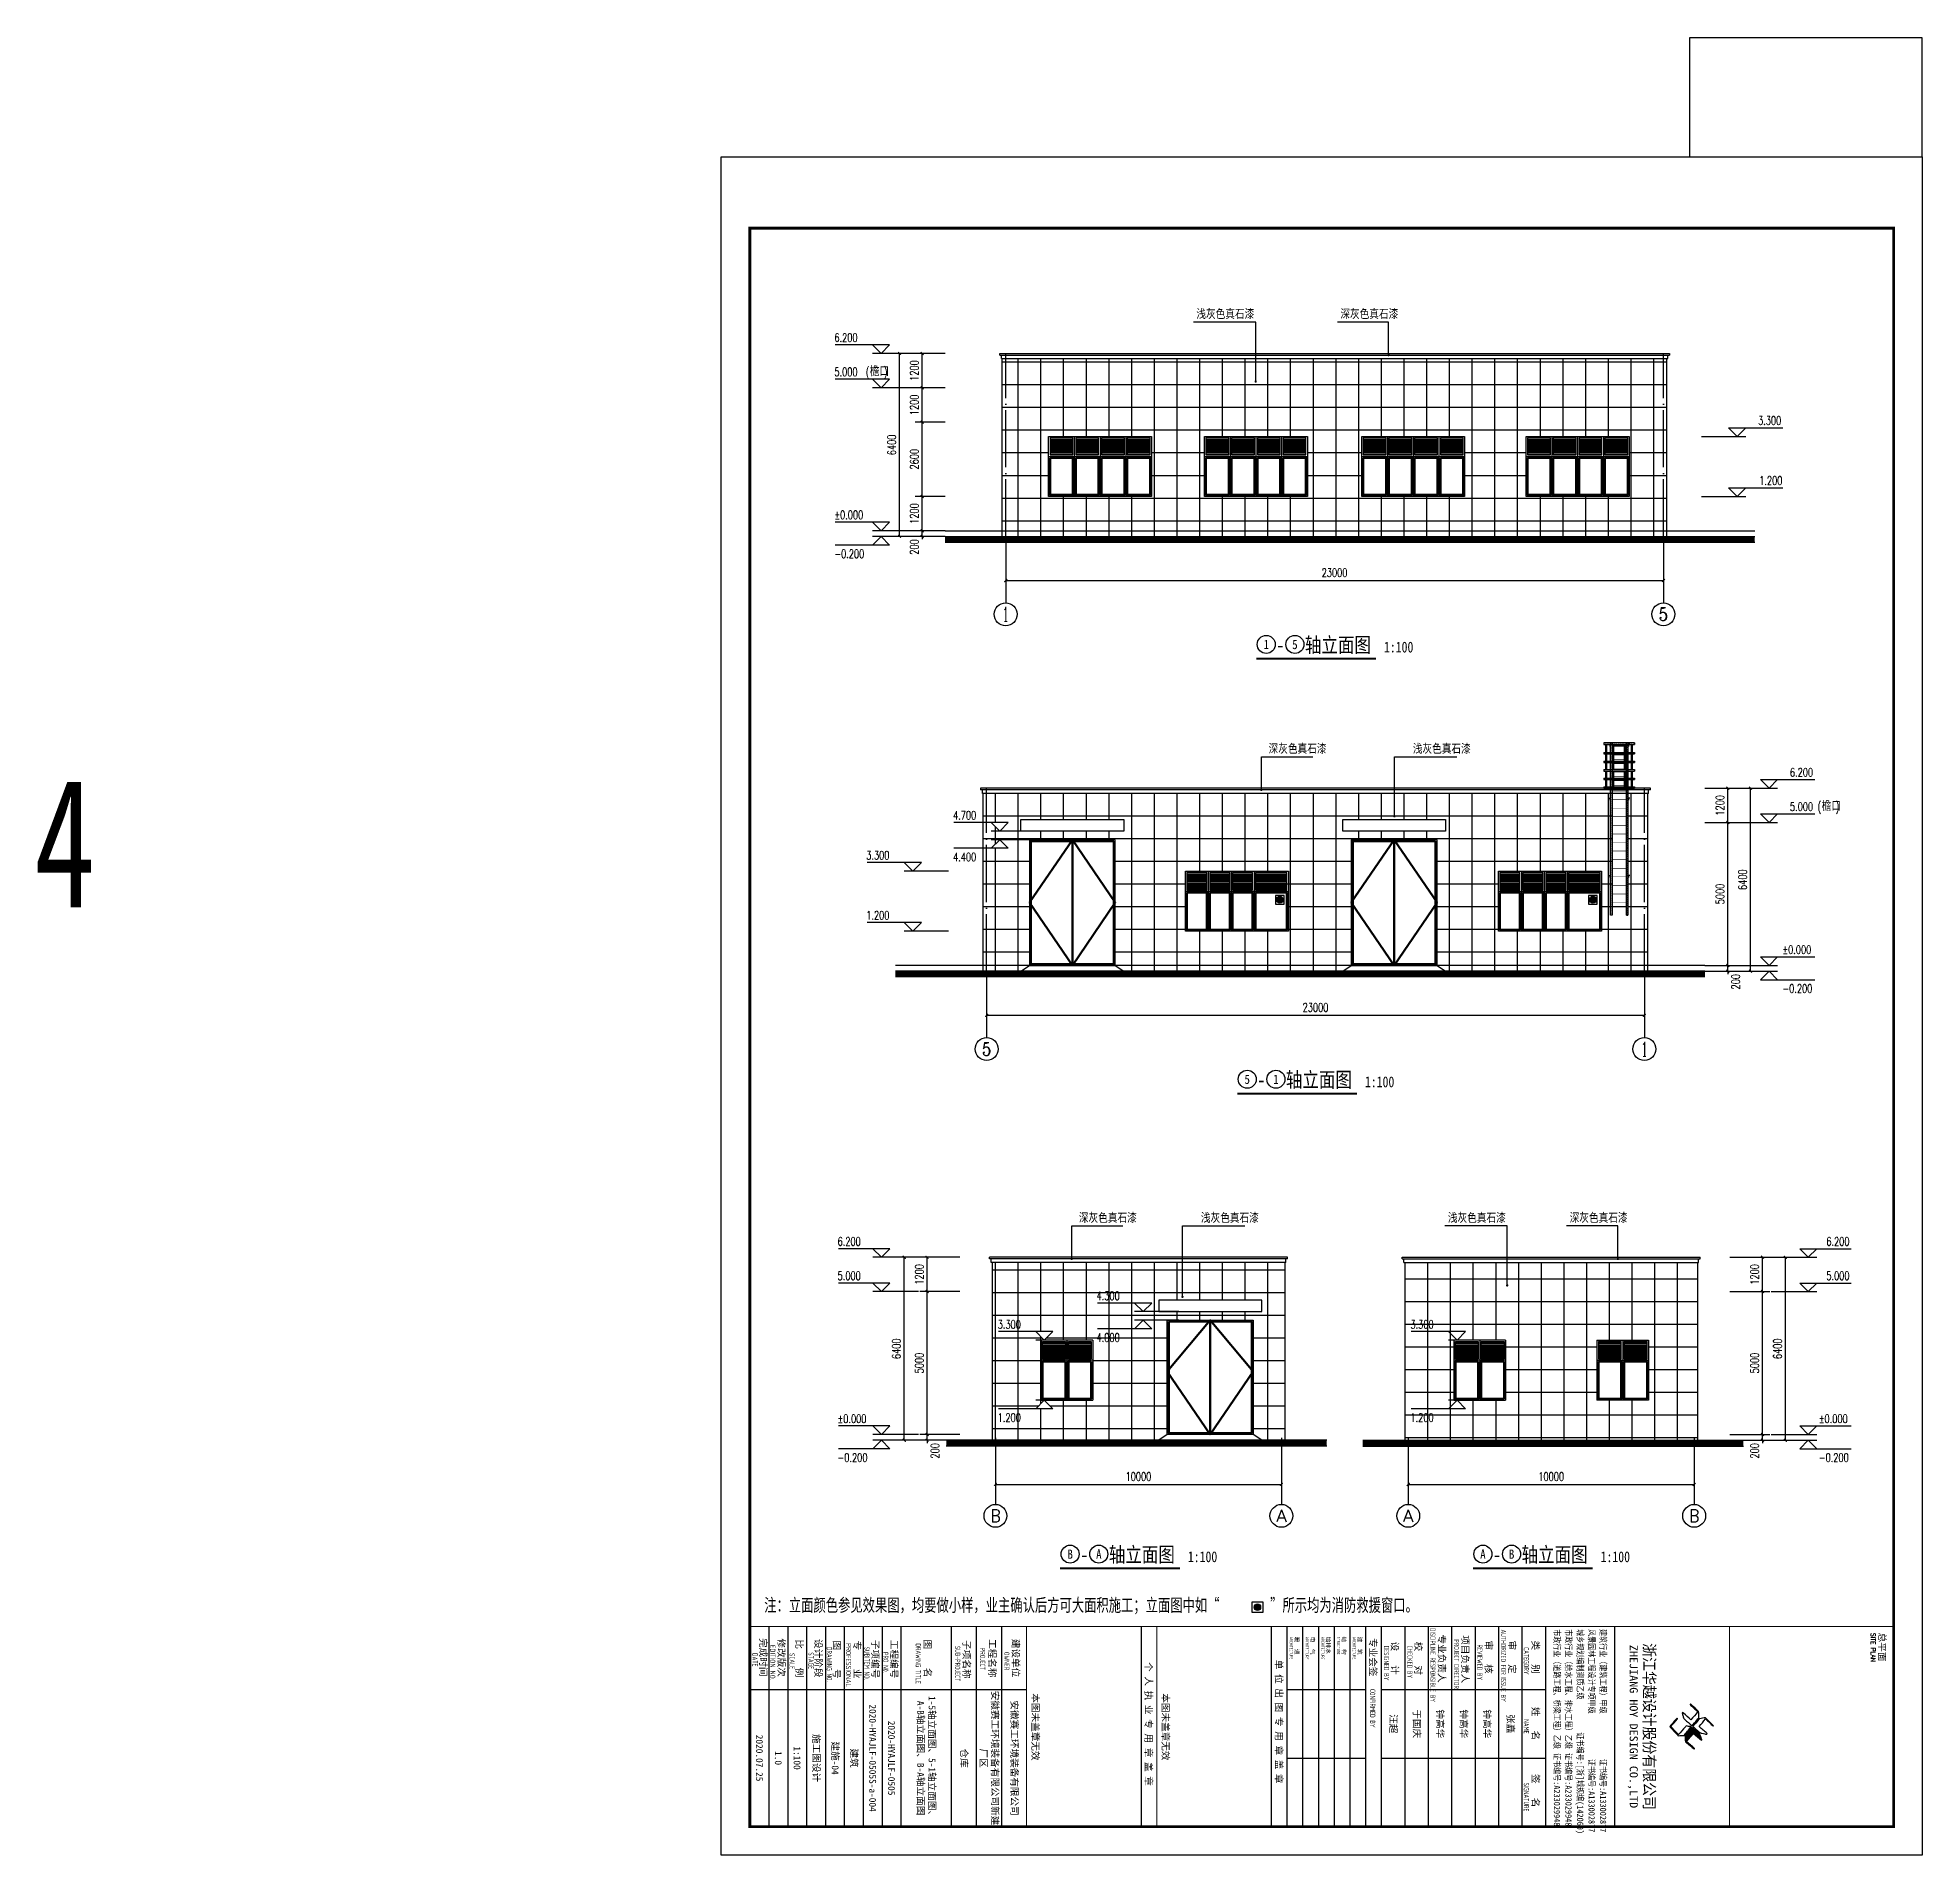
# Model space of a CAD drawing. Extents: x 1885024 to 2490229, y 18495599 to 18794495.
# Drawn here: x 2414430 to 2480333, y 18529461 to 18593024 of the extents above; entities that cross this region are included whole.
import ezdxf
from ezdxf.enums import TextEntityAlignment as Align

# ---------------------------------------------------------------- set-up
doc = ezdxf.new("R2010")
doc.units = 0
doc.header["$LTSCALE"] = 1000
doc.header["$MEASUREMENT"] = 0
for name, pattern in [('DASH', [0.35, 0.25, -0.1]), ('DASHED', [0.75, 0.5, -0.25]), ('DOTE', [2.42, 2, -0.2, 0.02, -0.2])]:
    doc.linetypes.add(name, pattern=pattern)
doc.layers.get('Defpoints').update_dxf_attribs({"color": 250})
doc.layers.add('0 - 已设计道路边线', color=150, linetype='Continuous', lineweight=50)
for name, color, linetype in [('0 - 立面线', 7, 'Continuous'), ('0 - 转弯半径', 10, 'Continuous'), ('AXIS_TEXT', 7, 'Continuous'), ('AXIS_外部', 171, 'Continuous'), ('DIM_ELEV', 145, 'Continuous'), ('DIM_LEAD', 145, 'Continuous'), ('DIM_SYMB', 165, 'Continuous'), ('DOTE', 1, 'DOTE'), ('PUB_DIM', 161, 'Continuous'), ('PUB_TEXT', 7, 'Continuous'), ('PUB_TITLE', 4, 'Continuous'), ('TK', 4, 'Continuous')]:
    doc.layers.add(name, color=color, linetype=linetype)
doc.styles.add('-宋体', font='', dxfattribs={"width": 0.8})
doc.styles.add('_TCH_AXIS', font='COMPLEX', dxfattribs={"bigfont": 'GBCBIG'})
doc.styles.add('_TCH_DIM', font='SIMPLEX', dxfattribs={"bigfont": 'GBCBIG'})
doc.styles.add('_TCH_DIM_T3', font='SIMPLEX', dxfattribs={"width": 0.705882, "bigfont": 'GBCBIG'})
doc.styles.add('COMPLEX', font='COMPLEX')
doc.styles.add('HT', font='simhei.ttf', dxfattribs={"width": 0.7})
doc.styles.add('ROMANS', font='romans', dxfattribs={"width": 0.65, "height": 231.275})
doc.styles.add('TSSD_REIN', font='tssdeng.shx', dxfattribs={"width": 0.7, "bigfont": 'tssdchn.shx'})
doc.styles.add('YAYA', font='', dxfattribs={"width": 0.8, "height": 1})
doc.styles.add('图签宋体', font='', dxfattribs={"height": 300})
doc.styles.add('图签黑体', font='simhei.ttf', dxfattribs={"height": 550})
doc.styles.get('-宋体').set_extended_font_data('SimSun')
doc.styles.get('YAYA').set_extended_font_data('SimSun')
doc.styles.get('图签宋体').set_extended_font_data('NSimSun')
doc.dimstyles.new('_TCH_ARCH&&100', dxfattribs={"dimtxt": 297.5, "dimasz": 100, "dimexe": 250, "dimexo": 300, "dimgap": 126.25, "dimtad": 1, "dimdec": 0, "dimzin": 0, "dimdsep": 46, "dimtxsty": '_TCH_DIM_T3', "dimblk": 'ARCHTICK', "dimcen": 0.09, "dimclrt": 7, "dimazin": 2, "dimtfac": 1, "dimtdec": 0, "dimtix": 1, "dimtmove": 2, "dimatfit": 3, "dimfxl": 0, "dimtolj": 1, "dimtzin": 0, "dimarcsym": 0})
pattern_1 = [(180, (0, 0), (-1e-14, -47.625), [])]
pattern_2 = [(90, (0, 0), (-793.75, 2e-13), []), (180, (0, 0), (-2e-13, -793.75), [])]

msp = doc.modelspace()

# ---------------------------------------------------------------- texts
at = {"layer": 'PUB_TEXT', "style": '_TCH_DIM'}
for s, p in [('浅灰色真石漆', (2454946.4, 18583185.7)), ('深灰色真石漆', (2459982.4, 18583185.7)), ('檐口', (2443525.5, 18581187.6)), ('深灰色真石漆', (2457473, 18567981.8)), ('浅灰色真石漆', (2462516.6, 18567981.8)), ('檐口', (2476813.2, 18565983.7)), ('深灰色真石漆', (2450838.7, 18551577.9)), ('浅灰色真石漆', (2455105.3, 18551577.9)), ('浅灰色真石漆', (2463741.9, 18551577.9)), ('深灰色真石漆', (2468001.1, 18551577.9))]:
    msp.add_text(s, height=337.59, dxfattribs=at).set_placement(p)
at = {"layer": 'PUB_TEXT'}
for s, height, style, width, p in [('6.200', 297.5, '_TCH_DIM', 0.705882, (2442289.5, 18582387.6)), ('5.000', 297.5, '_TCH_DIM', 0.705882, (2442289.5, 18581187.6)), ('(', 297.5, '_TCH_DIM', 0.705882, (2443385.5, 18581187.6)), (')', 297.5, '_TCH_DIM', 0.705882, (2444016.9, 18581187.6)), ('3.300', 297.5, '_TCH_DIM', 0.705882, (2474589.2, 18579487.6)), ('1.200', 297.5, '_TCH_DIM', 0.705882, (2474629.2, 18577387.6)), ('%%P0.000', 297.5, '_TCH_DIM', 0.705882, (2442289.5, 18576187.6)), ('-0.200', 297.5, '_TCH_DIM', 0.705882, (2442289.5, 18574827.6)), ('轴立面图', 528.69, 'YAYA', 0.8, (2458743.9, 18571525)), ('-', 528.7, 'YAYA', 0.8, (2457741.5, 18571525)), ('1:100', 377.64, 'YAYA', 0.8, (2461507.9, 18571525)), ('6.200', 297.5, '_TCH_DIM', 0.705882, (2475703.2, 18567183.7)), ('4', 4506.3, 'HT', 0.7, (2414301.1, 18562615.2)), ('5.000', 297.5, '_TCH_DIM', 0.705882, (2475703.2, 18565983.7)), ('(', 297.5, '_TCH_DIM', 0.705882, (2476673.2, 18565983.7)), (')', 297.5, '_TCH_DIM', 0.705882, (2477304.7, 18565983.7)), ('4.700', 297.5, '_TCH_DIM', 0.705882, (2446440, 18565683.7)), ('3.300', 297.5, '_TCH_DIM', 0.705882, (2443403.5, 18564283.7)), ('4.400', 297.5, '_TCH_DIM', 0.705882, (2446440, 18564223.7)), ('1.200', 297.5, '_TCH_DIM', 0.705882, (2443403.5, 18562183.7)), ('%%P0.000', 297.5, '_TCH_DIM', 0.705882, (2475443.2, 18560983.7)), ('-0.200', 297.5, '_TCH_DIM', 0.705882, (2475443.2, 18559623.7)), ('轴立面图', 528.69, 'YAYA', 0.8, (2458078, 18556321.1)), ('-', 528.7, 'YAYA', 0.8, (2457075.5, 18556321.1)), ('1:100', 377.64, 'YAYA', 0.8, (2460842, 18556321.1)), ('6.200', 297.5, '_TCH_DIM', 0.705882, (2442401.5, 18550779.7)), ('6.200', 297.5, '_TCH_DIM', 0.705882, (2476975.5, 18550779.7)), ('5.000', 297.5, '_TCH_DIM', 0.705882, (2442401.5, 18549579.7)), ('5.000', 297.5, '_TCH_DIM', 0.705882, (2476975.5, 18549579.7)), ('4.300', 297.5, '_TCH_DIM', 0.705882, (2451457.2, 18548879.7)), ('3.300', 297.5, '_TCH_DIM', 0.705882, (2447999.7, 18547879.7)), ('4.000', 297.5, '_TCH_DIM', 0.705882, (2451457.2, 18547419.7)), ('3.300', 297.5, '_TCH_DIM', 0.705882, (2462433.4, 18547879.7)), ('%%P0.000', 297.5, '_TCH_DIM', 0.705882, (2442401.5, 18544579.7)), ('1.200', 297.5, '_TCH_DIM', 0.705882, (2447999.7, 18544619.7)), ('1.200', 297.5, '_TCH_DIM', 0.705882, (2462433.4, 18544619.7)), ('%%P0.000', 297.5, '_TCH_DIM', 0.705882, (2476715.5, 18544579.7)), ('-0.200', 297.5, '_TCH_DIM', 0.705882, (2442401.5, 18543219.7)), ('-0.200', 297.5, '_TCH_DIM', 0.705882, (2476715.5, 18543219.7)), ('-', 528.7, 'YAYA', 0.8, (2450883.8, 18539712.9)), ('轴立面图', 528.69, 'YAYA', 0.8, (2451886.3, 18539712.9)), ('1:100', 377.64, 'YAYA', 0.8, (2454650.2, 18539712.9)), ('-', 528.7, 'YAYA', 0.8, (2465317.5, 18539712.9)), ('轴立面图', 528.69, 'YAYA', 0.8, (2466320, 18539712.9)), ('1:100', 377.64, 'YAYA', 0.8, (2469083.9, 18539712.9)), ('注：立面颜色参见效果图，均要做小样，业主确认后方可大面积施工；立面图中如“', 450.633, 'HT', 0.7, (2439836.1, 18537987.2)), ('”所示均为消防救援窗口。', 450.633, 'HT', 0.7, (2457529.3, 18537987.2))]:
    msp.add_text(s, height=height, dxfattribs=dict(at, style=style, width=width)).set_placement(p)
at = {"layer": 'PUB_TEXT', "style": 'YAYA'}
for s, height, width, p, p2 in [('1', 325.8, 1.028736, (2457295.6, 18571642.1), (2457487.3, 18571642.1)), ('5', 325.3, 1.034682, (2458297.6, 18571642.3), (2458490.2, 18571642.3)), ('5', 325.3, 1.034682, (2456629.3, 18556438.4), (2456821.8, 18556438.4)), ('1', 325.8, 1.028736, (2457632.1, 18556438.2), (2457823.9, 18556438.2)), ('B', 324.3, 1.046784, (2450436.7, 18539830.7), (2450630.9, 18539830.7)), ('A', 326.3, 1.022857, (2451440.8, 18539829.8), (2451631.7, 18539829.8)), ('A', 326.3, 1.022857, (2464872.1, 18539829.8), (2465063, 18539829.8)), ('B', 324.3, 1.046784, (2465872.9, 18539830.7), (2466067.1, 18539830.7))]:
    msp.add_text(s, height=height, dxfattribs=dict(at, width=width)).set_placement(p, p2, align=Align.FIT)

# ---------------------------------------------------------------- blocks, each defined once
blk = doc.blocks.new('323')
for p, q in [((2247136, 18403210), (2248203, 18403210)), ((2247136, 18403210), (2247136, 18403153)), ((2248203, 18403153), (2247136, 18403153)), ((2248203, 18402878), (2247136, 18402878)), ((2247136, 18402878), (2247136, 18402828)), ((2248203, 18402828), (2247136, 18402828)), ((2247205, 18402878), (2247205, 18403153)), ((2247205, 18402578), (2247205, 18402828)), ((2247235, 18402878), (2247235, 18403153)), ((2247235, 18402578), (2247235, 18402828)), ((2247362, 18403210), (2247362, 18397186)), ((2247419, 18397185), (2247419, 18403210)), ((2247451, 18402878), (2247451, 18403153)), ((2247451, 18402578), (2247451, 18402828)), ((2247481, 18402878), (2247481, 18403153)), ((2247481, 18402578), (2247481, 18402828)), ((2247858, 18402878), (2247858, 18403153)), ((2247858, 18402578), (2247858, 18402828)), ((2247888, 18402878), (2247888, 18403153)), ((2247888, 18402578), (2247888, 18402828)), ((2247919, 18403210), (2247919, 18397185)), ((2247976, 18397186), (2247976, 18403210)), ((2248104, 18402878), (2248104, 18403153)), ((2248104, 18402578), (2248104, 18402828)), ((2248134, 18402878), (2248134, 18403153)), ((2248134, 18402578), (2248134, 18402828)), ((2248203, 18403210), (2248203, 18403153)), ((2248203, 18402878), (2248203, 18402828)), ((2248203, 18402578), (2247136, 18402578)), ((2247136, 18402578), (2247136, 18402528)), ((2248203, 18402528), (2247136, 18402528)), ((2248203, 18402278), (2247136, 18402278)), ((2247136, 18402278), (2247136, 18402228)), ((2248203, 18402228), (2247136, 18402228)), ((2247205, 18402278), (2247205, 18402528)), ((2247205, 18401978), (2247205, 18402228)), ((2247235, 18402278), (2247235, 18402528)), ((2247235, 18401978), (2247235, 18402228)), ((2247451, 18402278), (2247451, 18402528)), ((2247451, 18401978), (2247451, 18402228)), ((2247481, 18402278), (2247481, 18402528)), ((2247481, 18401978), (2247481, 18402228)), ((2247858, 18402278), (2247858, 18402528)), ((2247858, 18401978), (2247858, 18402228)), ((2247888, 18402278), (2247888, 18402528)), ((2247888, 18401978), (2247888, 18402228)), ((2248104, 18402278), (2248104, 18402528)), ((2248104, 18401978), (2248104, 18402228)), ((2248134, 18402278), (2248134, 18402528)), ((2248134, 18401978), (2248134, 18402228)), ((2248203, 18402578), (2248203, 18402528)), ((2248203, 18402278), (2248203, 18402228)), ((2248203, 18401978), (2247136, 18401978)), ((2247136, 18401978), (2247136, 18401928)), ((2248203, 18401928), (2247136, 18401928)), ((2248203, 18401678), (2247136, 18401678)), ((2247136, 18401678), (2247136, 18401628)), ((2248203, 18401628), (2247136, 18401628)), ((2247205, 18401678), (2247205, 18401928)), ((2247205, 18401609), (2247205, 18401628)), ((2247205, 18401609), (2247235, 18401609)), ((2247235, 18401678), (2247235, 18401928)), ((2247235, 18401609), (2247235, 18401628)), ((2247451, 18401678), (2247451, 18401928)), ((2247451, 18401609), (2247451, 18401628)), ((2247451, 18401609), (2247481, 18401609)), ((2247481, 18401678), (2247481, 18401928)), ((2247481, 18401609), (2247481, 18401628)), ((2247858, 18401678), (2247858, 18401928)), ((2247858, 18401609), (2247858, 18401628)), ((2247888, 18401609), (2247858, 18401609)), ((2247888, 18401678), (2247888, 18401928)), ((2247888, 18401609), (2247888, 18401628)), ((2248104, 18401678), (2248104, 18401928)), ((2248104, 18401609), (2248104, 18401628)), ((2248134, 18401609), (2248104, 18401609)), ((2248134, 18401678), (2248134, 18401928)), ((2248134, 18401609), (2248134, 18401628)), ((2248203, 18401978), (2248203, 18401928)), ((2248203, 18401678), (2248203, 18401628)), ((2247419, 18397185), (2247363, 18397185)), ((2247919, 18397185), (2247975, 18397185))]:
    blk.add_line(p, q)
at = {"linetype": 'DASHED', "ltscale": 0.1}
for p, q in [((2247136, 18403203), (2248203, 18403203)), ((2247362, 18402828), (2247362, 18402578)), ((2247369, 18397185), (2247369, 18403210)), ((2247369, 18402828), (2247369, 18402578)), ((2247419, 18402828), (2247419, 18402578)), ((2247919, 18402828), (2247919, 18402578)), ((2247969, 18403210), (2247969, 18397185)), ((2247969, 18402828), (2247969, 18402578)), ((2247976, 18402578), (2247976, 18402828)), ((2247362, 18402528), (2247362, 18402278)), ((2247362, 18402228), (2247362, 18401978)), ((2247369, 18402528), (2247369, 18402278)), ((2247369, 18402228), (2247369, 18401978)), ((2247419, 18402528), (2247419, 18402278)), ((2247419, 18402228), (2247419, 18401978)), ((2247919, 18402528), (2247919, 18402278)), ((2247919, 18402228), (2247919, 18401978)), ((2247969, 18402528), (2247969, 18402278)), ((2247969, 18402228), (2247969, 18401978)), ((2247976, 18402278), (2247976, 18402528)), ((2247976, 18401978), (2247976, 18402228)), ((2247362, 18401928), (2247362, 18401678)), ((2247369, 18401928), (2247369, 18401678)), ((2247419, 18401928), (2247419, 18401678)), ((2247919, 18401928), (2247919, 18401678)), ((2247969, 18401928), (2247969, 18401678)), ((2247976, 18401678), (2247976, 18401928))]:
    blk.add_line(p, q, dxfattribs=at)
for points in [[(2247302, 18403158), (2247345, 18403158), (2247345, 18403088)], [(2247919, 18403108), (2247419, 18403108)], [(2247919, 18402808), (2247419, 18402808)], [(2248035, 18403158), (2247992, 18403158), (2247992, 18403088)], [(2247451, 18402628), (2247419, 18402628)], [(2247919, 18402508), (2247419, 18402508)], [(2247451, 18402328), (2247419, 18402328)], [(2247919, 18402208), (2247419, 18402208)], [(2247451, 18402028), (2247419, 18402028)], [(2247919, 18402628), (2247888, 18402628)], [(2247919, 18402328), (2247888, 18402328)], [(2247919, 18402028), (2247888, 18402028)], [(2247919, 18401908), (2247419, 18401908)], [(2247451, 18401728), (2247419, 18401728)], [(2247919, 18401728), (2247888, 18401728)], [(2247302, 18401279), (2247345, 18401279), (2247345, 18401209)], [(2248035, 18401279), (2247992, 18401279), (2247992, 18401209)], [(2247302, 18398579), (2247345, 18398579), (2247345, 18398509)], [(2248035, 18398579), (2247992, 18398579), (2247992, 18398509)]]:
    blk.add_lwpolyline(points)
at = {"linetype": 'DASHED', "ltscale": 0.1, "const_width": 20}
for points in [[(2247858, 18402628), (2247481, 18402628)], [(2247858, 18402328), (2247481, 18402328)], [(2247858, 18402028), (2247481, 18402028)], [(2247858, 18401728), (2247481, 18401728)]]:
    blk.add_lwpolyline(points, dxfattribs=at)
at = {"const_width": 20}
for points in [[(2247919, 18401529), (2247419, 18401529)], [(2247919, 18401229), (2247419, 18401229)], [(2247919, 18400929), (2247419, 18400929)], [(2247919, 18400629), (2247419, 18400629)], [(2247919, 18400329), (2247419, 18400329)], [(2247919, 18400029), (2247419, 18400029)], [(2247919, 18399729), (2247419, 18399729)], [(2247919, 18399429), (2247419, 18399429)], [(2247919, 18399129), (2247419, 18399129)], [(2247919, 18398829), (2247419, 18398829)], [(2247919, 18398529), (2247419, 18398529)], [(2247919, 18398229), (2247419, 18398229)], [(2247919, 18397929), (2247419, 18397929)], [(2247919, 18397629), (2247419, 18397629)]]:
    blk.add_lwpolyline(points, dxfattribs=at)
for centre, start, end in [((2247363, 18397186), 180, 270), ((2247975, 18397186), 270, 0)]:
    blk.add_arc(centre, 1, start, end)
blk = doc.blocks.new('A$C474D48D3')
h = blk.add_hatch(color=1)
edge = h.paths.add_edge_path()
edge.add_arc((-125, -125), 75, 0, 360)
blk.add_lwpolyline([(-250, 0), (0, 0), (0, -250), (-250, -250)], close=True)
blk.add_circle((-125, -125), 75)
blk = doc.blocks.new('123124342')
blk.add_hatch(color=1).paths.add_polyline_path([(195147, 103988, 1), (194987, 103988, 1)])
blk.add_lwpolyline([(194967, 103888), (195167, 103888), (195167, 104088), (194967, 104088)], close=True)
blk.add_circle((195067, 103988), 80)
blk = doc.blocks.new('A$C053D6479')
at = {"layer": 'PUB_TITLE'}
h = blk.add_hatch(color=256, dxfattribs=at)
h.dxf.hatch_style = 1
edge = h.paths.add_edge_path()
edge.add_spline(control_points=[(1026, 827), (1105, 920), (1188, 1008), (1266, 1102)], knot_values=[13, 13, 13, 13, 14, 14, 14, 14], degree=3, periodic=0)
edge.add_spline(control_points=[(1266, 1102), (1258, 1111), (1249, 1119), (1239, 1116)], knot_values=[12, 12, 12, 12, 13, 13, 13, 13], degree=3, periodic=0)
edge.add_spline(control_points=[(1239, 1116), (1210, 1107), (1179, 1092), (1144, 1077)], knot_values=[11, 11, 11, 11, 12, 12, 12, 12], degree=3, periodic=0)
edge.add_spline(control_points=[(1144, 1077), (1109, 1063), (1069, 1053), (1047, 1038)], knot_values=[10, 10, 10, 10, 11, 11, 11, 11], degree=3, periodic=0)
edge.add_spline(control_points=[(1047, 1038), (1028, 1026), (1007, 992), (991, 972)], knot_values=[9, 9, 9, 9, 10, 10, 10, 10], degree=3, periodic=0)
edge.add_spline(control_points=[(991, 972), (942, 913), (899, 868), (849, 810)], knot_values=[8, 8, 8, 8, 9, 9, 9, 9], degree=3, periodic=0)
edge.add_spline(control_points=[(849, 810), (842, 801), (822, 776), (822, 775)], knot_values=[7, 7, 7, 7, 8, 8, 8, 8], degree=3, periodic=0)
edge.add_spline(control_points=[(822, 775), (823, 771), (848, 752), (859, 744)], knot_values=[6, 6, 6, 6, 7, 7, 7, 7], degree=3, periodic=0)
edge.add_spline(control_points=[(859, 744), (949, 670), (1035, 592), (1122, 521)], knot_values=[5, 5, 5, 5, 6, 6, 6, 6], degree=3, periodic=0)
edge.add_spline(control_points=[(1122, 521), (1153, 527), (1185, 530), (1217, 533)], knot_values=[4, 4, 4, 4, 5, 5, 5, 5], degree=3, periodic=0)
edge.add_spline(control_points=[(1217, 533), (1246, 535), (1293, 532), (1316, 542)], knot_values=[3, 3, 3, 3, 4, 4, 4, 4], degree=3, periodic=0)
edge.add_spline(control_points=[(1316, 542), (1327, 547), (1338, 565), (1349, 579)], knot_values=[2, 2, 2, 2, 3, 3, 3, 3], degree=3, periodic=0)
edge.add_spline(control_points=[(1349, 579), (1423, 670), (1507, 759), (1572, 848)], knot_values=[1, 1, 1, 1, 2, 2, 2, 2], degree=3, periodic=0)
edge.add_spline(control_points=[(1572, 848), (1564, 852), (1561, 861), (1551, 862)], knot_values=[0, 0, 0, 0, 1, 1, 1, 1], degree=3, periodic=0)
edge.add_spline(control_points=[(1551, 862), (1469, 769), (1393, 671), (1310, 579)], knot_values=[15, 15, 15, 15, 16, 16, 16, 16], degree=3, periodic=0)
edge.add_spline(control_points=[(1310, 579), (1216, 662), (1118, 742), (1026, 827)], knot_values=[14, 14, 14, 14, 15, 15, 15, 15], degree=3, periodic=0)
at = {"layer": 'TK'}
for points, knots in [([(1031, 1298), (1066, 1286), (1054, 1262), (1045, 1224), (1036, 1188), (1031, 1158), (1024, 1121), (1020, 1104), (1017, 1085), (1012, 1071), (1004, 1052), (976, 1026), (956, 1003), (906, 946), (866, 899), (814, 839), (806, 829), (789, 806), (787, 806), (777, 804), (728, 856), (719, 864), (651, 922), (580, 978), (514, 1036), (509, 1106), (488, 1176), (479, 1247), (570, 1343), (663, 1436), (758, 1526), (764, 1523), (768, 1518), (774, 1515), (693, 1422), (599, 1343), (520, 1249), (607, 1171), (698, 1096), (789, 1021), (874, 1109), (950, 1206), (1031, 1298)], [0, 0, 0, 0, 1, 1, 1, 2, 2, 2, 3, 3, 3, 4, 4, 4, 5, 5, 5, 6, 6, 6, 7, 7, 7, 8, 8, 8, 9, 9, 9, 10, 10, 10, 11, 11, 11, 12, 12, 12, 13, 13, 13, 14, 14, 14, 14]), ([(555, 949), (624, 891), (699, 833), (760, 773), (689, 691), (614, 604), (539, 517), (529, 505), (516, 487), (506, 482), (492, 475), (469, 472), (452, 467), (416, 456), (383, 448), (342, 438), (323, 433), (297, 422), (293, 440), (291, 452), (313, 470), (322, 480), (400, 566), (477, 652), (553, 736), (460, 815), (366, 894), (270, 970), (183, 883), (101, 791), (16, 703), (-18, 714), (9, 735), (28, 755), (103, 838), (192, 930), (266, 1005), (319, 1009), (387, 1005), (442, 1007), (456, 1008), (472, 1011), (485, 1007), (507, 1000), (534, 967), (555, 949)], [0, 0, 0, 0, 1, 1, 1, 2, 2, 2, 3, 3, 3, 4, 4, 4, 5, 5, 5, 6, 6, 6, 7, 7, 7, 8, 8, 8, 9, 9, 9, 10, 10, 10, 11, 11, 11, 12, 12, 12, 13, 13, 13, 14, 14, 14, 15, 15, 15, 15]), ([(1097, 490), (1100, 425), (1106, 361), (1107, 294), (1018, 207), (925, 121), (830, 33), (818, 21), (800, 0), (787, 0), (768, -1), (725, 49), (712, 60), (662, 103), (616, 143), (568, 186), (545, 207), (518, 224), (499, 250), (501, 259), (511, 261), (516, 267), (609, 192), (696, 111), (785, 33), (883, 118), (977, 208), (1070, 298), (992, 373), (892, 456), (803, 534), (791, 544), (768, 561), (766, 569), (761, 588), (776, 634), (780, 655), (785, 690), (788, 721), (795, 746), (897, 661), (998, 576), (1097, 490)], [0, 0, 0, 0, 1, 1, 1, 2, 2, 2, 3, 3, 3, 4, 4, 4, 5, 5, 5, 6, 6, 6, 7, 7, 7, 8, 8, 8, 9, 9, 9, 10, 10, 10, 11, 11, 11, 12, 12, 12, 13, 13, 13, 14, 14, 14, 14]), ([(1551, 862), (1561, 861), (1564, 852), (1572, 848), (1507, 759), (1423, 670), (1349, 579), (1338, 565), (1327, 547), (1316, 542), (1293, 532), (1246, 535), (1217, 533), (1185, 530), (1153, 527), (1122, 521), (1035, 592), (949, 670), (859, 744), (848, 752), (823, 771), (822, 775), (822, 776), (842, 801), (849, 810), (899, 868), (942, 913), (991, 972), (1007, 992), (1028, 1026), (1047, 1038), (1069, 1053), (1109, 1063), (1144, 1077), (1179, 1092), (1210, 1107), (1239, 1116), (1249, 1119), (1258, 1111), (1266, 1102), (1188, 1008), (1105, 920), (1026, 827), (1118, 742), (1216, 662), (1310, 579), (1393, 671), (1469, 769), (1551, 862)], [0, 0, 0, 0, 1, 1, 1, 2, 2, 2, 3, 3, 3, 4, 4, 4, 5, 5, 5, 6, 6, 6, 7, 7, 7, 8, 8, 8, 9, 9, 9, 10, 10, 10, 11, 11, 11, 12, 12, 12, 13, 13, 13, 14, 14, 14, 15, 15, 15, 16, 16, 16, 16])]:
    blk.add_open_spline(points, degree=3, knots=knots, dxfattribs=at)
blk = doc.blocks.new('GeYuanFrame_51638672', base_point=(18.76, 4.34))
at = {"layer": 'PUB_TITLE'}
for points in [[(554.76, 235.14), (554.76, 292.54)], [(578.76, 235.14), (578.76, 292.54)], [(554.76, 202.14), (554.76, 229.64)], [(578.76, 202.14), (578.76, 229.64)], [(554.76, 14.34), (554.76, 111.14)]]:
    blk.add_lwpolyline(points, dxfattribs=at)
at = {"layer": 'TK'}
for p, q in [((43.76, 414.34), (602.76, 414.34)), ((532.76, 316.74), (602.76, 316.74)), ((532.76, 284.34), (602.76, 284.34)), ((532.76, 276.14), (602.76, 276.14)), ((532.76, 267.94), (602.76, 267.94)), ((532.76, 259.74), (602.76, 259.74)), ((532.76, 251.54), (602.76, 251.54)), ((532.76, 243.34), (602.76, 243.34)), ((532.76, 235.14), (602.76, 235.14)), ((532.76, 235.14), (602.76, 235.14)), ((532.76, 102.34), (602.76, 102.34)), ((532.76, 93.54), (602.76, 93.54)), ((532.76, 84.74), (554.76, 84.74)), ((532.76, 84.74), (602.76, 84.74)), ((532.76, 67.18), (602.76, 67.18)), ((532.76, 67.14), (602.76, 67.14)), ((532.76, 60.58), (602.76, 60.58)), ((532.76, 53.98), (602.76, 53.98)), ((532.76, 47.38), (602.76, 47.38)), ((532.76, 40.78), (602.76, 40.78)), ((532.76, 34.18), (602.76, 34.18)), ((532.76, 27.58), (602.76, 27.58)), ((532.76, 20.98), (602.76, 20.98)), ((532.76, 14.34), (602.76, 14.34))]:
    blk.add_line(p, q, dxfattribs=at)
for points in [[(18.76, 424.34), (612.76, 424.34), (612.76, 4.34), (18.76, 4.34), (18.76, 424.34)], [(532.76, 292.54), (602.76, 292.54)], [(532.76, 235.14), (602.76, 235.14)], [(532.76, 229.64), (602.76, 229.64)], [(532.76, 224.14), (602.76, 224.14)], [(532.76, 218.64), (602.76, 218.64)], [(532.76, 213.14), (602.76, 213.14)], [(532.76, 207.64), (602.76, 207.64)], [(532.76, 202.14), (602.76, 202.14)], [(532.76, 196.64), (602.76, 196.64)], [(532.76, 151.14), (602.76, 151.14)]]:
    blk.add_lwpolyline(points, dxfattribs=at)
at = {"layer": 'TK', "const_width": 1}
blk.add_lwpolyline([(602.76, 414.34), (43.76, 414.34), (43.76, 14.34), (602.76, 14.34)], close=True, dxfattribs=at)
at = {"layer": 'TK'}
for points, const_width in [([(532.76, 414.34), (532.76, 14.34)], 0.4), ([(532.76, 356.95), (602.76, 356.95)], 0.35), ([(532.76, 292.54), (602.76, 292.54)], 0.35), ([(532.76, 292.54), (602.76, 292.54)], 0.35), ([(532.76, 235.14), (602.76, 235.14)], 0.35), ([(532.76, 202.14), (602.76, 202.14)], 0.35), ([(532.76, 156.64), (602.76, 156.64)], 0.35), ([(532.76, 111.14), (602.76, 111.14)], 0.35), ([(532.76, 67.18), (602.76, 67.18)], 0.35)]:
    blk.add_lwpolyline(points, dxfattribs=dict(at, const_width=const_width))
at = {"layer": 'PUB_TITLE', "xscale": 0.01000000000021828, "yscale": 0.01000000000021828, "zscale": 0.01}
blk.add_blockref('A$C053D6479', (559.86, 336.08), dxfattribs=at)
at = {"layer": 'TK', "style": '图签宋体'}
for s, height, p in [('总平面', 2.4, (534.9, 409.1)), ('类   别', 2.4, (537.65, 287.9)), ('姓   名', 2.4, (560.87, 287.9)), ('签   名', 2.4, (584.35, 287.9)), ('审   定', 2.4, (537.65, 279.7)), ('审   核', 2.4, (537.65, 271.5)), ('项目负责人', 2.4, (535.8, 263.3)), ('专业负责人', 2.4, (535.56, 255.1)), ('校   对', 2.4, (538.06, 246.9)), ('设   计', 2.4, (538.03, 238.7)), ('专业会签', 2.4, (536.79, 231.05)), ('建  筑', 1.44, (536.28, 226.92)), ('结  构', 1.44, (536.28, 221.42)), ('给排水', 1.44, (536.28, 215.92)), ('电  气', 1.44, (536.28, 210.42)), ('暖  通', 1.44, (536.28, 204.92)), ('单 位 出 图 专 用 章 盖 章', 2.4, (544.39, 198.16)), ('本图未盖章无效', 2.4, (556.1, 158.51)), ('个 人 执 业 专 用 章 盖 章', 2.4, (545.19, 152.58)), ('本图未盖章无效', 2.4, (556.1, 113.01)), ('建设单位', 2.4, (537.06, 106.14)), ('工程名称', 2.4, (537.14, 97.93)), ('子项名称', 2.4, (537.52, 88.95)), ('图    名', 2.4, (537.3, 75.3)), ('工程编号', 2.4, (537.44, 63.58)), ('子项编号', 2.4, (537.44, 57)), ('专    业', 2.4, (537.68, 50.69)), ('图    号', 2.4, (537.69, 43.58)), ('设计阶段', 2.4, (537.12, 37.12)), ('比    例', 2.4, (537.26, 30.44)), ('修改版次', 2.4, (536.91, 24.22)), ('完成时间', 2.4, (536.79, 17.83))]:
    blk.add_text(s, height=height, dxfattribs=at).set_placement(p)
at = {"layer": 'TK'}
for s, height, style, width, p in [('SITE PLAN', 1.697, 'ROMANS', 0.76, (535.02, 406.31)), ('建筑行业（建筑工程）甲级           证书编号:A133002877', 2.2, '-宋体', 0.8, (533.67, 311.64)), ('风景园林工程设计专项甲级           证书编号:A133002877', 2.2, '-宋体', 0.8, (533.67, 307.62)), ('城乡规划编制资质乙级        证书编号:[浙]城规编(142069)', 2.2, '-宋体', 0.8, (533.67, 303.63)), ('市政行业（给水工程、排水工程）乙级 证书编号:A233029948', 2.2, '-宋体', 0.8, (533.67, 299.55)), ('市政行业（道路工程、桥梁工程）乙级 证书编号:A233029948', 2.2, '-宋体', 0.8, (533.67, 295.5)), ('CATEGORY', 1.8, 'TSSD_REIN', 0.7, (539.99, 284.98)), ('NAME', 1.8, 'TSSD_REIN', 0.7, (565.18, 284.98)), ('SIGNATURE', 1.8, 'TSSD_REIN', 0.7, (587.34, 284.98)), ('AUTHORIZED FOR ISSUE BY', 1.8, 'TSSD_REIN', 0.7, (533.79, 276.98)), ('REVIEWED BY', 1.8, 'TSSD_REIN', 0.7, (539.03, 268.72)), ('PROJECT DIRECTOR', 1.8, 'TSSD_REIN', 0.7, (537.22, 260.55)), ('DISCIPLINE RESPONSIBLE BY', 1.8, 'TSSD_REIN', 0.7, (533.25, 252.28)), ('CHECKED BY', 1.8, 'TSSD_REIN', 0.7, (539.42, 244.25)), ('DESIGNED BY', 1.8, 'TSSD_REIN', 0.7, (539.43, 236.08)), ('CONFIRMED BY', 1.8, 'TSSD_REIN', 0.7, (554.61, 231.23)), ('ARCHITECTURE', 1.08, 'TSSD_REIN', 0.7, (536.32, 225.15)), ('STRUCTURE', 1.08, 'TSSD_REIN', 0.7, (536.32, 219.65)), ('ARCHITECTURE', 1.08, 'TSSD_REIN', 0.7, (536.32, 214.15)), ('ARCHITECTURE', 1.08, 'TSSD_REIN', 0.7, (536.32, 208.65)), ('ARCHITECTURE', 1.08, 'TSSD_REIN', 0.7, (536.32, 203.15)), ('OWNER', 1.8, 'TSSD_REIN', 0.7, (541.65, 103.29)), ('PROJECT', 1.8, 'TSSD_REIN', 0.7, (540.19, 94.83)), ('SUB-PROJECT', 1.8, 'TSSD_REIN', 0.7, (539.53, 86.11)), ('DRAWING TITLE', 1.8, 'TSSD_REIN', 0.7, (538.64, 72.34)), ('PRO N0.', 1.8, 'TSSD_REIN', 0.7, (541.68, 60.96)), ('SUBITEM NO.', 1.8, 'TSSD_REIN', 0.7, (539.82, 54.39)), ('PROFESSIONAL', 1.8, 'TSSD_REIN', 0.8, (538.55, 47.95)), ('DRAWING NO.', 1.8, 'TSSD_REIN', 0.7, (539.86, 41.26)), ('STAGE', 1.8, 'TSSD_REIN', 0.7, (541.76, 34.84)), ('SCALE', 1.8, 'TSSD_REIN', 0.7, (542.05, 28.23)), ('EDITION NO.', 1.8, 'TSSD_REIN', 0.8, (539.2, 21.45)), ('DATE', 1.8, 'TSSD_REIN', 0.7, (542, 15.26))]:
    blk.add_text(s, height=height, dxfattribs=dict(at, style=style, width=width)).set_placement(p)
for s, height, style, width, p in [('浙江华越设计股份有限公司', 3.96, 'HT', 0.9, (567.74, 328.97)), ('ZHEJIANG HOY DESIGN CO.,LTD', 2.8, '图签黑体', 1.11, (567.73, 323.1))]:
    blk.add_text(s, height=height, dxfattribs=dict(at, style=style, width=width)).set_placement(p, align=Align.MIDDLE)
at = {"layer": 'TK', "char_height": 2.4, "attachment_point": 5, "style": '图签宋体'}
for s, insert, width in [('张矗', (566.76, 280.21), 24), ('钟高华', (566.76, 272.04), 24), ('钟高华', (566.76, 263.84), 24), ('钟高华', (566.76, 255.57), 24), ('于国庆', (566.76, 247.44), 24), ('汪超', (566.76, 239.24), 24), ('安徽赛工环境装备有限公司', (578.76, 106.74), 48), ('安徽赛工环境装备有限公司新建厂区', (578.76, 97.94), 48), ('仓库', (578.76, 89.14), 48), ('1-5轴立面图、5-1轴立面图、A-B轴立面图、B-A轴立面图', (578.76, 75.94), 48), ('2020-HYAJLF-0505', (578.76, 63.88), 48), ('2020-HYAJLF-0505S-a-004', (578.76, 57.28), 48), ('建筑', (578.76, 50.68), 48), ('建施-04', (578.76, 44.08), 48), ('施工图设计', (578.76, 37.48), 48), ('1:100', (578.76, 30.88), 48), ('1.0', (578.76, 24.28), 48), ('2020.07.25', (578.76, 17.69), 48)]:
    blk.add_mtext(s, dxfattribs=dict(at, insert=insert, width=width))
blk = doc.blocks.new('_ArchTick')
at = {"color": 0, "linetype": 'ByBlock', "const_width": 0.4}
blk.add_lwpolyline([(-0.5, -0.5), (0.5, 0.5)], dxfattribs=at)
blk = doc.blocks.new('*D101')
at = {"layer": 'AXIS_外部', "color": 0, "lineweight": -2}
for p, q in [((2462355, 18543775), (2462355, 18542183)), ((2472355, 18543775), (2472355, 18542183)), ((2462355, 18542433), (2472355, 18542433))]:
    blk.add_line(p, q, dxfattribs=at)
at = {"layer": 'Defpoints', "color": 0}
for p in [(2462355, 18544075), (2472355, 18544075), (2472355, 18542433)]:
    blk.add_point(p, dxfattribs=at)
at = {"layer": 'AXIS_外部', "color": 0, "lineweight": -2, "xscale": 100, "yscale": 100, "zscale": 100, "rotation": 180}
blk.add_blockref('_ArchTick', (2462355, 18542433), dxfattribs=at)
at = {"layer": 'AXIS_外部', "color": 0, "lineweight": -2, "xscale": 100, "yscale": 100, "zscale": 100}
blk.add_blockref('_ArchTick', (2472355, 18542433), dxfattribs=at)
at = {"layer": 'AXIS_外部', "color": 7, "insert": (2467355, 18542708), "char_height": 297.5, "attachment_point": 5, "style": '_TCH_DIM_T3'}
blk.add_mtext('\\A1;10000', dxfattribs=at)
blk = doc.blocks.new('*D102')
at = {"layer": 'Defpoints', "color": 0}
for p in [(2473304, 18550375), (2475545, 18550375), (2473304, 18543975)]:
    blk.add_point(p, dxfattribs=at)
at = {"layer": 'PUB_DIM', "color": 0, "lineweight": -2}
for p, q in [((2473604, 18550375), (2475795, 18550375)), ((2475545, 18543975), (2475545, 18550375)), ((2473604, 18543975), (2475795, 18543975))]:
    blk.add_line(p, q, dxfattribs=at)
at = {"layer": 'PUB_DIM', "color": 0, "lineweight": -2, "xscale": 100, "yscale": 100, "zscale": 100}
for p, rotation in [((2475545, 18550375), 90), ((2475545, 18543975), 270)]:
    blk.add_blockref('_ArchTick', p, dxfattribs=dict(at, rotation=rotation))
at = {"layer": 'PUB_DIM', "color": 7, "insert": (2475270, 18547175), "char_height": 297.5, "attachment_point": 5, "rotation": 90, "style": '_TCH_DIM_T3'}
blk.add_mtext('\\A1;6400', dxfattribs=at)
blk = doc.blocks.new('*D103')
at = {"layer": 'Defpoints', "color": 0}
for p in [(2473304, 18544175), (2473304, 18543975), (2474745, 18544175)]:
    blk.add_point(p, dxfattribs=at)
at = {"layer": 'PUB_DIM', "color": 0, "lineweight": -2}
for p, q in [((2473604, 18544175), (2474995, 18544175)), ((2473604, 18543975), (2474995, 18543975)), ((2474745, 18544175), (2474745, 18544275)), ((2474745, 18543975), (2474745, 18544175)), ((2474745, 18543975), (2474745, 18543875))]:
    blk.add_line(p, q, dxfattribs=at)
at = {"layer": 'PUB_DIM', "color": 0, "lineweight": -2, "xscale": 100, "yscale": 100, "zscale": 100}
for p, rotation in [((2474745, 18544175), 270), ((2474745, 18543975), 90)]:
    blk.add_blockref('_ArchTick', p, dxfattribs=dict(at, rotation=rotation))
at = {"layer": 'PUB_DIM', "color": 7, "insert": (2474470, 18543605), "char_height": 297.5, "attachment_point": 5, "rotation": 90, "style": '_TCH_DIM_T3'}
blk.add_mtext('\\A1;200', dxfattribs=at)
blk = doc.blocks.new('*D104')
at = {"layer": 'Defpoints', "color": 0}
for p in [(2473304, 18549175), (2474745, 18549175), (2473304, 18544175)]:
    blk.add_point(p, dxfattribs=at)
at = {"layer": 'PUB_DIM', "color": 0, "lineweight": -2}
for p, q in [((2473604, 18549175), (2474995, 18549175)), ((2474745, 18544175), (2474745, 18549175)), ((2473604, 18544175), (2474995, 18544175))]:
    blk.add_line(p, q, dxfattribs=at)
at = {"layer": 'PUB_DIM', "color": 0, "lineweight": -2, "xscale": 100, "yscale": 100, "zscale": 100}
for p, rotation in [((2474745, 18549175), 90), ((2474745, 18544175), 270)]:
    blk.add_blockref('_ArchTick', p, dxfattribs=dict(at, rotation=rotation))
at = {"layer": 'PUB_DIM', "color": 7, "insert": (2474470, 18546675), "char_height": 297.5, "attachment_point": 5, "rotation": 90, "style": '_TCH_DIM_T3'}
blk.add_mtext('\\A1;5000', dxfattribs=at)
blk = doc.blocks.new('*D105')
at = {"layer": 'Defpoints', "color": 0}
for p in [(2473304, 18550375), (2474745, 18550375), (2473304, 18549175)]:
    blk.add_point(p, dxfattribs=at)
at = {"layer": 'PUB_DIM', "color": 0, "lineweight": -2}
for p, q in [((2473604, 18550375), (2474995, 18550375)), ((2474745, 18549175), (2474745, 18550375)), ((2473604, 18549175), (2474995, 18549175))]:
    blk.add_line(p, q, dxfattribs=at)
at = {"layer": 'PUB_DIM', "color": 0, "lineweight": -2, "xscale": 100, "yscale": 100, "zscale": 100}
for p, rotation in [((2474745, 18550375), 90), ((2474745, 18549175), 270)]:
    blk.add_blockref('_ArchTick', p, dxfattribs=dict(at, rotation=rotation))
at = {"layer": 'PUB_DIM', "color": 7, "insert": (2474470, 18549775), "char_height": 297.5, "attachment_point": 5, "rotation": 90, "style": '_TCH_DIM_T3'}
blk.add_mtext('\\A1;1200', dxfattribs=at)
blk = doc.blocks.new('*D106')
at = {"layer": 'AXIS_外部', "color": 0, "lineweight": -2}
for p, q in [((2447922, 18543775), (2447922, 18542183)), ((2457922, 18543775), (2457922, 18542183)), ((2447922, 18542433), (2457922, 18542433))]:
    blk.add_line(p, q, dxfattribs=at)
at = {"layer": 'Defpoints', "color": 0}
for p in [(2447922, 18544075), (2457922, 18544075), (2457922, 18542433)]:
    blk.add_point(p, dxfattribs=at)
at = {"layer": 'AXIS_外部', "color": 0, "lineweight": -2, "xscale": 100, "yscale": 100, "zscale": 100, "rotation": 180}
blk.add_blockref('_ArchTick', (2447922, 18542433), dxfattribs=at)
at = {"layer": 'AXIS_外部', "color": 0, "lineweight": -2, "xscale": 100, "yscale": 100, "zscale": 100}
blk.add_blockref('_ArchTick', (2457922, 18542433), dxfattribs=at)
at = {"layer": 'AXIS_外部', "color": 7, "insert": (2452922, 18542708), "char_height": 297.5, "attachment_point": 5, "style": '_TCH_DIM_T3'}
blk.add_mtext('\\A1;10000', dxfattribs=at)
blk = doc.blocks.new('*D107')
at = {"layer": 'Defpoints', "color": 0}
for p in [(2444732, 18550375), (2446973, 18550375), (2446973, 18543975)]:
    blk.add_point(p, dxfattribs=at)
at = {"layer": 'PUB_DIM', "color": 0, "lineweight": -2}
for p, q in [((2446673, 18550375), (2444482, 18550375)), ((2444732, 18543975), (2444732, 18550375)), ((2446673, 18543975), (2444482, 18543975))]:
    blk.add_line(p, q, dxfattribs=at)
at = {"layer": 'PUB_DIM', "color": 0, "lineweight": -2, "xscale": 100, "yscale": 100, "zscale": 100}
for p, rotation in [((2444732, 18550375), 90), ((2444732, 18543975), 270)]:
    blk.add_blockref('_ArchTick', p, dxfattribs=dict(at, rotation=rotation))
at = {"layer": 'PUB_DIM', "color": 7, "insert": (2444457, 18547175), "char_height": 297.5, "attachment_point": 5, "rotation": 90, "style": '_TCH_DIM_T3'}
blk.add_mtext('\\A1;6400', dxfattribs=at)
blk = doc.blocks.new('*D108')
at = {"layer": 'Defpoints', "color": 0}
for p in [(2445532, 18544175), (2446973, 18544175), (2446973, 18543975)]:
    blk.add_point(p, dxfattribs=at)
at = {"layer": 'PUB_DIM', "color": 0, "lineweight": -2}
for p, q in [((2446673, 18544175), (2445282, 18544175)), ((2446673, 18543975), (2445282, 18543975)), ((2445532, 18544175), (2445532, 18544275)), ((2445532, 18543975), (2445532, 18544175)), ((2445532, 18543975), (2445532, 18543875))]:
    blk.add_line(p, q, dxfattribs=at)
at = {"layer": 'PUB_DIM', "color": 0, "lineweight": -2, "xscale": 100, "yscale": 100, "zscale": 100}
for p, rotation in [((2445532, 18544175), 270), ((2445532, 18543975), 90)]:
    blk.add_blockref('_ArchTick', p, dxfattribs=dict(at, rotation=rotation))
at = {"layer": 'PUB_DIM', "color": 7, "insert": (2445807, 18543605), "char_height": 297.5, "attachment_point": 5, "rotation": 90, "style": '_TCH_DIM_T3'}
blk.add_mtext('\\A1;200', dxfattribs=at)
blk = doc.blocks.new('*D109')
at = {"layer": 'Defpoints', "color": 0}
for p in [(2445532, 18549175), (2446973, 18549175), (2446973, 18544175)]:
    blk.add_point(p, dxfattribs=at)
at = {"layer": 'PUB_DIM', "color": 0, "lineweight": -2}
for p, q in [((2446673, 18549175), (2445282, 18549175)), ((2445532, 18544175), (2445532, 18549175)), ((2446673, 18544175), (2445282, 18544175))]:
    blk.add_line(p, q, dxfattribs=at)
at = {"layer": 'PUB_DIM', "color": 0, "lineweight": -2, "xscale": 100, "yscale": 100, "zscale": 100}
for p, rotation in [((2445532, 18549175), 90), ((2445532, 18544175), 270)]:
    blk.add_blockref('_ArchTick', p, dxfattribs=dict(at, rotation=rotation))
at = {"layer": 'PUB_DIM', "color": 7, "insert": (2445257, 18546675), "char_height": 297.5, "attachment_point": 5, "rotation": 90, "style": '_TCH_DIM_T3'}
blk.add_mtext('\\A1;5000', dxfattribs=at)
blk = doc.blocks.new('*D110')
at = {"layer": 'Defpoints', "color": 0}
for p in [(2445532, 18550375), (2446973, 18550375), (2446973, 18549175)]:
    blk.add_point(p, dxfattribs=at)
at = {"layer": 'PUB_DIM', "color": 0, "lineweight": -2}
for p, q in [((2446673, 18550375), (2445282, 18550375)), ((2445532, 18549175), (2445532, 18550375)), ((2446673, 18549175), (2445282, 18549175))]:
    blk.add_line(p, q, dxfattribs=at)
at = {"layer": 'PUB_DIM', "color": 0, "lineweight": -2, "xscale": 100, "yscale": 100, "zscale": 100}
for p, rotation in [((2445532, 18550375), 90), ((2445532, 18549175), 270)]:
    blk.add_blockref('_ArchTick', p, dxfattribs=dict(at, rotation=rotation))
at = {"layer": 'PUB_DIM', "color": 7, "insert": (2445257, 18549775), "char_height": 297.5, "attachment_point": 5, "rotation": 90, "style": '_TCH_DIM_T3'}
blk.add_mtext('\\A1;1200', dxfattribs=at)
blk = doc.blocks.new('*D111')
at = {"layer": 'AXIS_外部', "color": 0, "lineweight": -2}
for p, q in [((2447613, 18560179), (2447613, 18558587)), ((2470613, 18560179), (2470613, 18558587)), ((2447613, 18558837), (2470613, 18558837))]:
    blk.add_line(p, q, dxfattribs=at)
at = {"layer": 'Defpoints', "color": 0}
for p in [(2447613, 18560479), (2470613, 18560479), (2470613, 18558837)]:
    blk.add_point(p, dxfattribs=at)
at = {"layer": 'AXIS_外部', "color": 0, "lineweight": -2, "xscale": 100, "yscale": 100, "zscale": 100, "rotation": 180}
blk.add_blockref('_ArchTick', (2447613, 18558837), dxfattribs=at)
at = {"layer": 'AXIS_外部', "color": 0, "lineweight": -2, "xscale": 100, "yscale": 100, "zscale": 100}
blk.add_blockref('_ArchTick', (2470613, 18558837), dxfattribs=at)
at = {"layer": 'AXIS_外部', "color": 7, "insert": (2459113, 18559112), "char_height": 297.5, "attachment_point": 5, "style": '_TCH_DIM_T3'}
blk.add_mtext('\\A1;23000', dxfattribs=at)
blk = doc.blocks.new('*D112')
at = {"layer": 'Defpoints', "color": 0}
for p in [(2472533, 18566779), (2474323, 18566779), (2472533, 18560379)]:
    blk.add_point(p, dxfattribs=at)
at = {"layer": 'PUB_DIM', "color": 0, "lineweight": -2}
for p, q in [((2472833, 18566779), (2474573, 18566779)), ((2474323, 18560379), (2474323, 18566779)), ((2472833, 18560379), (2474573, 18560379))]:
    blk.add_line(p, q, dxfattribs=at)
at = {"layer": 'PUB_DIM', "color": 0, "lineweight": -2, "xscale": 100, "yscale": 100, "zscale": 100}
for p, rotation in [((2474323, 18566779), 90), ((2474323, 18560379), 270)]:
    blk.add_blockref('_ArchTick', p, dxfattribs=dict(at, rotation=rotation))
at = {"layer": 'PUB_DIM', "color": 7, "insert": (2474048, 18563579), "char_height": 297.5, "attachment_point": 5, "rotation": 90, "style": '_TCH_DIM_T3'}
blk.add_mtext('\\A1;6400', dxfattribs=at)
blk = doc.blocks.new('*D113')
at = {"layer": 'Defpoints', "color": 0}
for p in [(2472433, 18560579), (2472433, 18560379), (2473533, 18560579)]:
    blk.add_point(p, dxfattribs=at)
at = {"layer": 'PUB_DIM', "color": 0, "lineweight": -2}
for p, q in [((2472733, 18560579), (2473783, 18560579)), ((2472733, 18560379), (2473783, 18560379)), ((2473533, 18560579), (2473533, 18560679)), ((2473533, 18560379), (2473533, 18560579)), ((2473533, 18560379), (2473533, 18560279))]:
    blk.add_line(p, q, dxfattribs=at)
at = {"layer": 'PUB_DIM', "color": 0, "lineweight": -2, "xscale": 100, "yscale": 100, "zscale": 100}
for p, rotation in [((2473533, 18560579), 270), ((2473533, 18560379), 90)]:
    blk.add_blockref('_ArchTick', p, dxfattribs=dict(at, rotation=rotation))
at = {"layer": 'PUB_DIM', "color": 7, "insert": (2473808, 18560009), "char_height": 297.5, "attachment_point": 5, "rotation": 90, "style": '_TCH_DIM_T3'}
blk.add_mtext('\\A1;200', dxfattribs=at)
blk = doc.blocks.new('*D114')
at = {"layer": 'Defpoints', "color": 0}
for p in [(2472433, 18565579), (2473533, 18565579), (2472433, 18560579)]:
    blk.add_point(p, dxfattribs=at)
at = {"layer": 'PUB_DIM', "color": 0, "lineweight": -2}
for p, q in [((2472733, 18565579), (2473783, 18565579)), ((2473533, 18560579), (2473533, 18565579)), ((2472733, 18560579), (2473783, 18560579))]:
    blk.add_line(p, q, dxfattribs=at)
at = {"layer": 'PUB_DIM', "color": 0, "lineweight": -2, "xscale": 100, "yscale": 100, "zscale": 100}
for p, rotation in [((2473533, 18565579), 90), ((2473533, 18560579), 270)]:
    blk.add_blockref('_ArchTick', p, dxfattribs=dict(at, rotation=rotation))
at = {"layer": 'PUB_DIM', "color": 7, "insert": (2473258, 18563079), "char_height": 297.5, "attachment_point": 5, "rotation": 90, "style": '_TCH_DIM_T3'}
blk.add_mtext('\\A1;5000', dxfattribs=at)
blk = doc.blocks.new('*D115')
at = {"layer": 'Defpoints', "color": 0}
for p in [(2472433, 18566779), (2473533, 18566779), (2472433, 18565579)]:
    blk.add_point(p, dxfattribs=at)
at = {"layer": 'PUB_DIM', "color": 0, "lineweight": -2}
for p, q in [((2472733, 18566779), (2473783, 18566779)), ((2473533, 18565579), (2473533, 18566779)), ((2472733, 18565579), (2473783, 18565579))]:
    blk.add_line(p, q, dxfattribs=at)
at = {"layer": 'PUB_DIM', "color": 0, "lineweight": -2, "xscale": 100, "yscale": 100, "zscale": 100}
for p, rotation in [((2473533, 18566779), 90), ((2473533, 18565579), 270)]:
    blk.add_blockref('_ArchTick', p, dxfattribs=dict(at, rotation=rotation))
at = {"layer": 'PUB_DIM', "color": 7, "insert": (2473258, 18566179), "char_height": 297.5, "attachment_point": 5, "rotation": 90, "style": '_TCH_DIM_T3'}
blk.add_mtext('\\A1;1200', dxfattribs=at)
blk = doc.blocks.new('*D116')
at = {"layer": 'AXIS_外部', "color": 0, "lineweight": -2}
for p, q in [((2448279, 18575383), (2448279, 18573791)), ((2471279, 18575383), (2471279, 18573791)), ((2448279, 18574041), (2471279, 18574041))]:
    blk.add_line(p, q, dxfattribs=at)
at = {"layer": 'Defpoints', "color": 0}
for p in [(2448279, 18575683), (2471279, 18575683), (2471279, 18574041)]:
    blk.add_point(p, dxfattribs=at)
at = {"layer": 'AXIS_外部', "color": 0, "lineweight": -2, "xscale": 100, "yscale": 100, "zscale": 100, "rotation": 180}
blk.add_blockref('_ArchTick', (2448279, 18574041), dxfattribs=at)
at = {"layer": 'AXIS_外部', "color": 0, "lineweight": -2, "xscale": 100, "yscale": 100, "zscale": 100}
blk.add_blockref('_ArchTick', (2471279, 18574041), dxfattribs=at)
at = {"layer": 'AXIS_外部', "color": 7, "insert": (2459779, 18574316), "char_height": 297.5, "attachment_point": 5, "style": '_TCH_DIM_T3'}
blk.add_mtext('\\A1;23000', dxfattribs=at)
blk = doc.blocks.new('*D117')
at = {"layer": 'Defpoints', "color": 0}
for p in [(2444569, 18581983), (2446359, 18581983), (2446359, 18575583)]:
    blk.add_point(p, dxfattribs=at)
at = {"layer": 'PUB_DIM', "color": 0, "lineweight": -2}
for p, q in [((2446059, 18581983), (2444319, 18581983)), ((2444569, 18575583), (2444569, 18581983)), ((2446059, 18575583), (2444319, 18575583))]:
    blk.add_line(p, q, dxfattribs=at)
at = {"layer": 'PUB_DIM', "color": 0, "lineweight": -2, "xscale": 100, "yscale": 100, "zscale": 100}
for p, rotation in [((2444569, 18581983), 90), ((2444569, 18575583), 270)]:
    blk.add_blockref('_ArchTick', p, dxfattribs=dict(at, rotation=rotation))
at = {"layer": 'PUB_DIM', "color": 7, "insert": (2444294, 18578783), "char_height": 297.5, "attachment_point": 5, "rotation": 90, "style": '_TCH_DIM_T3'}
blk.add_mtext('\\A1;6400', dxfattribs=at)
blk = doc.blocks.new('*D118')
at = {"layer": 'Defpoints', "color": 0}
for p in [(2445359, 18575783), (2446459, 18575783), (2446459, 18575583)]:
    blk.add_point(p, dxfattribs=at)
at = {"layer": 'PUB_DIM', "color": 0, "lineweight": -2}
for p, q in [((2446159, 18575783), (2445109, 18575783)), ((2446159, 18575583), (2445109, 18575583)), ((2445359, 18575783), (2445359, 18575883)), ((2445359, 18575583), (2445359, 18575783)), ((2445359, 18575583), (2445359, 18575483))]:
    blk.add_line(p, q, dxfattribs=at)
at = {"layer": 'PUB_DIM', "color": 0, "lineweight": -2, "xscale": 100, "yscale": 100, "zscale": 100}
for p, rotation in [((2445359, 18575783), 270), ((2445359, 18575583), 90)]:
    blk.add_blockref('_ArchTick', p, dxfattribs=dict(at, rotation=rotation))
at = {"layer": 'PUB_DIM', "color": 7, "insert": (2445084, 18575213), "char_height": 297.5, "attachment_point": 5, "rotation": 90, "style": '_TCH_DIM_T3'}
blk.add_mtext('\\A1;200', dxfattribs=at)
blk = doc.blocks.new('*D119')
at = {"layer": 'Defpoints', "color": 0}
for p in [(2445359, 18576983), (2446459, 18576983), (2446459, 18575783)]:
    blk.add_point(p, dxfattribs=at)
at = {"layer": 'PUB_DIM', "color": 0, "lineweight": -2}
for p, q in [((2446159, 18576983), (2445109, 18576983)), ((2445359, 18575783), (2445359, 18576983)), ((2446159, 18575783), (2445109, 18575783))]:
    blk.add_line(p, q, dxfattribs=at)
at = {"layer": 'PUB_DIM', "color": 0, "lineweight": -2, "xscale": 100, "yscale": 100, "zscale": 100}
for p, rotation in [((2445359, 18576983), 90), ((2445359, 18575783), 270)]:
    blk.add_blockref('_ArchTick', p, dxfattribs=dict(at, rotation=rotation))
at = {"layer": 'PUB_DIM', "color": 7, "insert": (2445084, 18576383), "char_height": 297.5, "attachment_point": 5, "rotation": 90, "style": '_TCH_DIM_T3'}
blk.add_mtext('\\A1;1200', dxfattribs=at)
blk = doc.blocks.new('*D120')
at = {"layer": 'Defpoints', "color": 0}
for p in [(2445359, 18579583), (2446459, 18579583), (2446459, 18576983)]:
    blk.add_point(p, dxfattribs=at)
at = {"layer": 'PUB_DIM', "color": 0, "lineweight": -2}
for p, q in [((2446159, 18579583), (2445109, 18579583)), ((2445359, 18576983), (2445359, 18579583)), ((2446159, 18576983), (2445109, 18576983))]:
    blk.add_line(p, q, dxfattribs=at)
at = {"layer": 'PUB_DIM', "color": 0, "lineweight": -2, "xscale": 100, "yscale": 100, "zscale": 100}
for p, rotation in [((2445359, 18579583), 90), ((2445359, 18576983), 270)]:
    blk.add_blockref('_ArchTick', p, dxfattribs=dict(at, rotation=rotation))
at = {"layer": 'PUB_DIM', "color": 7, "insert": (2445084, 18578283), "char_height": 297.5, "attachment_point": 5, "rotation": 90, "style": '_TCH_DIM_T3'}
blk.add_mtext('\\A1;2600', dxfattribs=at)
blk = doc.blocks.new('*D121')
at = {"layer": 'Defpoints', "color": 0}
for p in [(2445359, 18580783), (2446459, 18580783), (2446459, 18579583)]:
    blk.add_point(p, dxfattribs=at)
at = {"layer": 'PUB_DIM', "color": 0, "lineweight": -2}
for p, q in [((2446159, 18580783), (2445109, 18580783)), ((2445359, 18579583), (2445359, 18580783)), ((2446159, 18579583), (2445109, 18579583))]:
    blk.add_line(p, q, dxfattribs=at)
at = {"layer": 'PUB_DIM', "color": 0, "lineweight": -2, "xscale": 100, "yscale": 100, "zscale": 100}
for p, rotation in [((2445359, 18580783), 90), ((2445359, 18579583), 270)]:
    blk.add_blockref('_ArchTick', p, dxfattribs=dict(at, rotation=rotation))
at = {"layer": 'PUB_DIM', "color": 7, "insert": (2445084, 18580183), "char_height": 297.5, "attachment_point": 5, "rotation": 90, "style": '_TCH_DIM_T3'}
blk.add_mtext('\\A1;1200', dxfattribs=at)
blk = doc.blocks.new('*D122')
at = {"layer": 'Defpoints', "color": 0}
for p in [(2445359, 18581983), (2446459, 18581983), (2446459, 18580783)]:
    blk.add_point(p, dxfattribs=at)
at = {"layer": 'PUB_DIM', "color": 0, "lineweight": -2}
for p, q in [((2446159, 18581983), (2445109, 18581983)), ((2445359, 18580783), (2445359, 18581983)), ((2446159, 18580783), (2445109, 18580783))]:
    blk.add_line(p, q, dxfattribs=at)
at = {"layer": 'PUB_DIM', "color": 0, "lineweight": -2, "xscale": 100, "yscale": 100, "zscale": 100}
for p, rotation in [((2445359, 18581983), 90), ((2445359, 18580783), 270)]:
    blk.add_blockref('_ArchTick', p, dxfattribs=dict(at, rotation=rotation))
at = {"layer": 'PUB_DIM', "color": 7, "insert": (2445084, 18581383), "char_height": 297.5, "attachment_point": 5, "rotation": 90, "style": '_TCH_DIM_T3'}
blk.add_mtext('\\A1;1200', dxfattribs=at)
blk = doc.blocks.new('_AXISO')
blk.add_circle((0, 0), 0.5)
at = {"layer": 'AXIS_TEXT', "style": 'COMPLEX', "width": 1.041667}
blk.add_attdef('A', text='', height=0.56, dxfattribs=at).set_placement((-0.25, -0.28), (0.25, -0.28), align=Align.FIT)

# ---------------------------------------------------------------- dimensions: what is measured, and where the dimension line sits
at = {"layer": 'AXIS_外部'}
for p1, p2, picture, middle in [((2448279.3, 18575682.6), (2471279.3, 18575682.6), '*D116', (2459779.3, 18574316.2)), ((2447613.4, 18560478.7), (2470613.4, 18560478.7), '*D111', (2459113.4, 18559112.2)), ((2447921.7, 18544074.7), (2457921.7, 18544074.7), '*D106', (2452921.7, 18542708.3)), ((2462355.4, 18544074.7), (2472355.4, 18544074.7), '*D101', (2467355.4, 18542708.3))]:
    dim = msp.add_aligned_dim(p1=p1, p2=p2, distance=-1641.4, dimstyle='_TCH_ARCH&&100', dxfattribs=at)
    dim.commit()
    dim.dimension.update_dxf_attribs({"geometry": picture, "text_midpoint": middle})
at = {"layer": 'PUB_DIM', "color": 0}
for p1, p2, distance, picture, middle in [((2446359.3, 18575582.6), (2446359.3, 18581982.6), 1789.8, '*D117', (2444294.5, 18578782.6)), ((2446459.3, 18580782.6), (2446459.3, 18581982.6), 1100, '*D122', (2445084.3, 18581382.6)), ((2446459.3, 18579582.6), (2446459.3, 18580782.6), 1100, '*D121', (2445084.3, 18580182.6)), ((2446459.3, 18576982.6), (2446459.3, 18579582.6), 1100, '*D120', (2445084.3, 18578282.6)), ((2446459.3, 18575782.6), (2446459.3, 18576982.6), 1100, '*D119', (2445084.3, 18576382.6)), ((2472433.4, 18565578.7), (2472433.4, 18566778.7), -1100, '*D115', (2473258.4, 18566178.7)), ((2472533.4, 18560378.7), (2472533.4, 18566778.7), -1789.8, '*D112', (2474048.2, 18563578.7)), ((2472433.4, 18560578.7), (2472433.4, 18565578.7), -1100, '*D114', (2473258.4, 18563078.7))]:
    dim = msp.add_aligned_dim(p1=p1, p2=p2, distance=distance, dimstyle='_TCH_ARCH&&100', dxfattribs=at)
    dim.commit()
    dim.dimension.update_dxf_attribs({"geometry": picture, "text_midpoint": middle})
for base, p1, p2, picture, middle in [((2445359.3, 18575782.6), (2446459.3, 18575582.6), (2446459.3, 18575782.6), '*D118', (2445084.3, 18575212.6)), ((2473533.4, 18560578.7), (2472433.4, 18560378.7), (2472433.4, 18560578.7), '*D113', (2473808.4, 18560008.7))]:
    dim = msp.add_linear_dim(base=base, p1=p1, p2=p2, angle=90, dimstyle='_TCH_ARCH&&100', dxfattribs=at)
    dim.commit()
    dim.dimension.update_dxf_attribs({"geometry": picture, "text_midpoint": middle, "dimtype": 129})
at = {"layer": 'PUB_DIM'}
for p1, p2, distance, picture, middle in [((2446973.1, 18543974.7), (2446973.1, 18550374.7), 2241.6, '*D107', (2444456.5, 18547174.7)), ((2446973.1, 18549174.7), (2446973.1, 18550374.7), 1441.6, '*D110', (2445256.5, 18549774.7)), ((2473303.9, 18543974.7), (2473303.9, 18550374.7), -2241.6, '*D102', (2475270.5, 18547174.7)), ((2473303.9, 18549174.7), (2473303.9, 18550374.7), -1441.6, '*D105', (2474470.5, 18549774.7)), ((2446973.1, 18544174.7), (2446973.1, 18549174.7), 1441.6, '*D109', (2445256.5, 18546674.7)), ((2473303.9, 18544174.7), (2473303.9, 18549174.7), -1441.6, '*D104', (2474470.5, 18546674.7))]:
    dim = msp.add_aligned_dim(p1=p1, p2=p2, distance=distance, dimstyle='_TCH_ARCH&&100', dxfattribs=at)
    dim.commit()
    dim.dimension.update_dxf_attribs({"geometry": picture, "text_midpoint": middle})
for base, p1, p2, picture, middle in [((2445531.5, 18544174.7), (2446973.1, 18543974.7), (2446973.1, 18544174.7), '*D108', (2445806.5, 18543604.7)), ((2474745.5, 18544174.7), (2473303.9, 18543974.7), (2473303.9, 18544174.7), '*D103', (2474470.5, 18543604.7))]:
    dim = msp.add_linear_dim(base=base, p1=p1, p2=p2, angle=90, dimstyle='_TCH_ARCH&&100', dxfattribs=at)
    dim.commit()
    dim.dimension.update_dxf_attribs({"geometry": picture, "text_midpoint": middle, "dimtype": 129})

# ---------------------------------------------------------------- hatches: boundary and pattern name
at = {"linetype": 'DASH'}
h = msp.add_hatch(dxfattribs=at)
h.set_pattern_fill('ANSI37,_O', color=250, scale=500, angle=45)
h.set_pattern_definition(pattern_2)
h.paths.add_polyline_path([(2471399.3, 18581802.6), (2457021, 18581802.6), (2457021, 18581018.4, -1), (2457021, 18580978.4, -1), (2457021, 18581018.4), (2457021, 18581802.6), (2448159.3, 18581802.6), (2448159.3, 18575582.6), (2471399.3, 18575582.6)])
h.paths.add_polyline_path([(2464329.3, 18579082.6), (2464329.3, 18576982.6), (2460729.3, 18576982.6), (2460729.3, 18579082.6)], flags=16)
h.paths.add_polyline_path([(2466479.3, 18579082.6), (2470079.3, 18579082.6), (2470079.3, 18576982.6), (2466479.3, 18576982.6)], flags=16)
h.paths.add_polyline_path([(2458829.3, 18579082.6), (2458829.3, 18576982.6), (2455229.3, 18576982.6), (2455229.3, 18579082.6)], flags=16)
h.paths.add_polyline_path([(2453379.3, 18579082.6), (2453379.3, 18576982.6), (2449779.3, 18576982.6), (2449779.3, 18579082.6)], flags=16)
h = msp.add_hatch()
h.set_pattern_fill('ANSI31', color=252, scale=30, angle=135, style=0)
h.set_pattern_definition([(180, (-5450, 0), (-1e-14, -47.625), [])])
h.paths.add_polyline_path([(2450729.3, 18578432.6), (2451529.3, 18578432.6), (2451529.3, 18579032.6), (2450729.3, 18579032.6)])
h.paths.add_polyline_path([(2449829.3, 18578432.6), (2450629.3, 18578432.6), (2450629.3, 18579032.6), (2449829.3, 18579032.6)])
h.paths.add_polyline_path([(2451629.3, 18578432.6), (2452429.3, 18578432.6), (2452429.3, 18579032.6), (2451629.3, 18579032.6)])
h.paths.add_polyline_path([(2452529.3, 18578432.6), (2453329.3, 18578432.6), (2453329.3, 18579032.6), (2452529.3, 18579032.6)])
h = msp.add_hatch()
h.set_pattern_fill('ANSI31', color=252, scale=30, angle=135, style=0)
h.set_pattern_definition(pattern_1)
h.paths.add_polyline_path([(2456179.3, 18578432.6), (2456979.3, 18578432.6), (2456979.3, 18579032.6), (2456179.3, 18579032.6)])
h.paths.add_polyline_path([(2455279.3, 18578432.6), (2456079.3, 18578432.6), (2456079.3, 18579032.6), (2455279.3, 18579032.6)])
h.paths.add_polyline_path([(2457079.3, 18578432.6), (2457879.3, 18578432.6), (2457879.3, 18579032.6), (2457079.3, 18579032.6)])
h.paths.add_polyline_path([(2457979.3, 18578432.6), (2458779.3, 18578432.6), (2458779.3, 18579032.6), (2457979.3, 18579032.6)])
h = msp.add_hatch()
h.set_pattern_fill('ANSI31', color=252, scale=30, angle=135, style=0)
h.set_pattern_definition([(180, (5500, 0), (-1e-14, -47.625), [])])
h.paths.add_polyline_path([(2461679.3, 18578432.6), (2462479.3, 18578432.6), (2462479.3, 18579032.6), (2461679.3, 18579032.6)])
h.paths.add_polyline_path([(2460779.3, 18578432.6), (2461579.3, 18578432.6), (2461579.3, 18579032.6), (2460779.3, 18579032.6)])
h.paths.add_polyline_path([(2462579.3, 18578432.6), (2463379.3, 18578432.6), (2463379.3, 18579032.6), (2462579.3, 18579032.6)])
h.paths.add_polyline_path([(2463479.3, 18578432.6), (2464279.3, 18578432.6), (2464279.3, 18579032.6), (2463479.3, 18579032.6)])
h = msp.add_hatch()
h.set_pattern_fill('ANSI31', color=252, scale=30, angle=135, style=0)
h.set_pattern_definition([(180, (11250, 0), (-1e-14, -47.625), [])])
h.paths.add_polyline_path([(2467429.3, 18578432.6), (2468229.3, 18578432.6), (2468229.3, 18579032.6), (2467429.3, 18579032.6)])
h.paths.add_polyline_path([(2466529.3, 18578432.6), (2467329.3, 18578432.6), (2467329.3, 18579032.6), (2466529.3, 18579032.6)])
h.paths.add_polyline_path([(2468329.3, 18578432.6), (2469129.3, 18578432.6), (2469129.3, 18579032.6), (2468329.3, 18579032.6)])
h.paths.add_polyline_path([(2469229.3, 18578432.6), (2470029.3, 18578432.6), (2470029.3, 18579032.6), (2469229.3, 18579032.6)])
h = msp.add_hatch(dxfattribs=at)
h.set_pattern_fill('ANSI37,_O', color=250, scale=500, angle=45)
h.set_pattern_definition(pattern_2)
h.paths.add_polyline_path([(2469483.4, 18566598.7), (2461871.7, 18566598.7), (2461871.7, 18565774.4, -1), (2461871.7, 18565814.4), (2461871.7, 18566598.7), (2447493.4, 18566598.7), (2447493.4, 18565578.7), (2448370, 18565578.7), (2448070, 18565278.7), (2448813.4, 18565278.7), (2448813.4, 18565678.7), (2452413.4, 18565678.7), (2452413.4, 18565278.7), (2448813.4, 18565278.7), (2448070, 18565278.7), (2447770, 18565578.7), (2447493.4, 18565578.7), (2447493.4, 18564678.7), (2447770, 18564678.7), (2448070, 18564978.7), (2449320, 18564978.7), (2452113.4, 18564978.7), (2452113.4, 18560578.7), (2452413.4, 18560378.7), (2460063.4, 18560378.7), (2460363.4, 18560578.7), (2460363.4, 18564978.7), (2463363.4, 18564978.7), (2463363.4, 18560578.7), (2463663.4, 18560378.7), (2470733.4, 18560378.7), (2470733.4, 18566598.7), (2470040.4, 18566598.7), (2470040.4, 18566429.7), (2470057.5, 18566429.7), (2470057.5, 18566359.7), (2470046.3, 18563729.7), (2470057.5, 18563729.7), (2470057.5, 18563659.7), (2470040.4, 18562336.3), (2469983.4, 18562336.3), (2469983.4, 18562779.7), (2469483.4, 18562779.7)])
h.paths.add_polyline_path([(2457263.4, 18563178.7), (2457263.4, 18563878.7), (2456363.4, 18563878.7), (2456363.4, 18563178.7)], flags=16)
h.paths.add_polyline_path([(2458113.4, 18563828.7), (2458113.4, 18563228.7), (2457313.4, 18563228.7), (2457313.4, 18563828.7)], flags=16)
h.paths.add_polyline_path([(2457213.4, 18563828.7), (2457213.4, 18563228.7), (2456413.4, 18563228.7), (2456413.4, 18563828.7)], flags=0)
h.paths.add_polyline_path([(2460063.4, 18565278.7), (2460063.4, 18565678.7), (2463663.4, 18565678.7), (2463663.4, 18565278.7)], flags=16)
h.paths.add_polyline_path([(2455463.4, 18563878.7), (2455463.4, 18561778.7), (2454563.4, 18561778.7), (2454563.4, 18563878.7), (2454563.4, 18563878.7)], flags=16)
h.paths.add_polyline_path([(2456313.4, 18563828.7), (2456313.4, 18563228.7), (2455513.4, 18563228.7), (2455513.4, 18563828.7)], flags=16)
h.paths.add_polyline_path([(2455413.4, 18563828.7), (2455413.4, 18563228.7), (2454613.4, 18563228.7), (2454613.4, 18563828.7)], flags=0)
h.paths.add_polyline_path([(2467313.4, 18563878.7), (2467313.4, 18563878.7), (2467313.4, 18563878.7), (2469113.4, 18563878.7), (2469113.4, 18561778.7), (2468213.4, 18561778.7), (2467313.4, 18561778.7), (2466413.4, 18561778.7), (2465513.4, 18561778.7), (2465513.4, 18563878.7), (2465513.4, 18563878.7)], flags=16)
h.paths.add_polyline_path([(2465563.4, 18563828.7), (2466363.4, 18563828.7), (2466363.4, 18563228.7), (2465563.4, 18563228.7)], flags=0)
h.paths.add_polyline_path([(2466463.4, 18563828.7), (2467263.4, 18563828.7), (2467263.4, 18563228.7), (2466463.4, 18563228.7)], flags=0)
h.paths.add_polyline_path([(2467363.4, 18563828.7), (2468163.4, 18563828.7), (2468163.4, 18563228.7), (2467363.4, 18563228.7)], flags=0)
h.paths.add_polyline_path([(2468263.4, 18563828.7), (2469063.4, 18563828.7), (2469063.4, 18563228.7), (2468263.4, 18563228.7)], flags=0)
h.paths.add_polyline_path([(2449113.4, 18564978.7), (2448070, 18564978.7), (2448370, 18564678.7), (2447493.4, 18564678.7), (2447493.4, 18560378.7), (2448813.4, 18560378.7), (2449113.4, 18560578.7)], flags=17)
h.paths.add_polyline_path([(2455463.4, 18561778.7), (2458163.4, 18561778.7), (2458163.4, 18563178.7), (2455463.4, 18563178.7)], flags=16)
h = msp.add_hatch()
h.set_pattern_fill('ANSI31', color=252, scale=30, angle=135, style=0)
h.set_pattern_definition([(180, (4784.08, -15203.93), (-1e-14, -47.625), [])])
h.paths.add_polyline_path([(2454613.4, 18563228.7), (2455313.4, 18563228.7), (2455313.4, 18563828.7), (2454613.4, 18563828.7)])
h.paths.add_polyline_path([(2455413.4, 18563228.7), (2456113.4, 18563228.7), (2456113.4, 18563828.7), (2455413.4, 18563828.7)])
h.paths.add_polyline_path([(2456213.4, 18563228.7), (2456913.4, 18563228.7), (2456913.4, 18563828.7), (2456213.4, 18563828.7)])
h.paths.add_polyline_path([(2457013.4, 18563228.7), (2458113.4, 18563228.7), (2458113.4, 18563828.7), (2457013.4, 18563828.7)])
h = msp.add_hatch()
h.set_pattern_fill('ANSI31', color=252, scale=30, angle=135, style=0)
h.set_pattern_definition([(180, (15734.08, -15203.93), (-1e-14, -47.625), [])])
h.paths.add_polyline_path([(2465563.4, 18563228.7), (2466263.4, 18563228.7), (2466263.4, 18563828.7), (2465563.4, 18563828.7)])
h.paths.add_polyline_path([(2466363.4, 18563228.7), (2467063.4, 18563228.7), (2467063.4, 18563828.7), (2466363.4, 18563828.7)])
h.paths.add_polyline_path([(2467163.4, 18563228.7), (2467863.4, 18563228.7), (2467863.4, 18563828.7), (2467163.4, 18563828.7)])
h.paths.add_polyline_path([(2467963.4, 18563228.7), (2469063.4, 18563228.7), (2469063.4, 18563828.7), (2467963.4, 18563828.7)])
h = msp.add_hatch(dxfattribs=at)
h.set_pattern_fill('ANSI37,_O', color=250, scale=500, angle=45)
h.set_pattern_definition(pattern_2)
h.paths.add_polyline_path([(2454460.5, 18550194.7), (2447801.7, 18550194.7), (2447801.7, 18543974.7), (2453631.7, 18543974.7), (2453931.7, 18544174.7), (2453931.7, 18548174.7), (2453087.2, 18548174.7), (2453387.2, 18547874.7), (2452787.2, 18547874.7), (2453087.2, 18548174.7), (2454337.2, 18548174.7), (2456931.7, 18548174.7), (2456931.7, 18544174.7), (2457231.7, 18543974.7), (2458041.7, 18543974.7), (2458041.7, 18550194.7), (2454460.5, 18550194.7), (2454460.5, 18549010.5, -1), (2454460.5, 18548970.5, -1), (2454460.5, 18549010.5)])
h.paths.add_polyline_path([(2453631.7, 18548874.7), (2457231.7, 18548874.7), (2457231.7, 18548474.7), (2453631.7, 18548474.7), (2453087.2, 18548474.7), (2452787.2, 18548774.7), (2453387.2, 18548774.7), (2453087.2, 18548474.7), (2453631.7, 18548474.7)], flags=16)
h.paths.add_polyline_path([(2450421.7, 18546774.7), (2450421.7, 18547474.7), (2449521.7, 18547474.7), (2449521.7, 18546774.7)], flags=0)
h.paths.add_polyline_path([(2451321.7, 18545374.7), (2450421.7, 18545374.7), (2449629.7, 18545374.7), (2449929.7, 18545074.7), (2449329.7, 18545074.7), (2449629.7, 18545374.7), (2449521.7, 18545374.7), (2449521.7, 18547474.7), (2449629.7, 18547474.7), (2449329.7, 18547774.7), (2449929.7, 18547774.7), (2449629.7, 18547474.7), (2451321.7, 18547474.7)], flags=16)
h.paths.add_polyline_path([(2451271.7, 18547424.7), (2451271.7, 18546824.7), (2450471.7, 18546824.7), (2450471.7, 18547424.7)], flags=0)
h.paths.add_polyline_path([(2450371.7, 18547424.7), (2450371.7, 18546824.7), (2449571.7, 18546824.7), (2449571.7, 18547424.7)], flags=0)
h.paths.add_polyline_path([(2451382.8, 18548805.4), (2452371.6, 18548805.4), (2452371.6, 18549251.6), (2451382.8, 18549251.6)], flags=24)
h.paths.add_polyline_path([(2451382.8, 18547345.4), (2452371.6, 18547345.4), (2452371.6, 18547791.6), (2451382.8, 18547791.6)], flags=24)
h.paths.add_polyline_path([(2447925.3, 18544545.4), (2448874.1, 18544545.4), (2448874.1, 18544991.6), (2447925.3, 18544991.6)], flags=24)
h.paths.add_polyline_path([(2447925.3, 18547805.4), (2448914.1, 18547805.4), (2448914.1, 18548251.6), (2447925.3, 18548251.6)], flags=24)
h = msp.add_hatch(dxfattribs=at)
h.set_pattern_fill('ANSI37,_O', color=250, scale=500, angle=45)
h.set_pattern_definition([(90, (177837.6, 172724.7), (-793.75, 2e-13), []), (180, (177837.6, 172724.7), (-2e-13, -793.75), [])])
h.paths.add_polyline_path([(2472475.4, 18550194.7), (2462235.4, 18550194.7), (2462235.4, 18543974.7), (2472475.4, 18543974.7)])
h.paths.add_polyline_path([(2465816.5, 18549370.5, -1), (2465816.5, 18549410.5, -1)], flags=16)
h.paths.add_polyline_path([(2463955.4, 18545374.7), (2465755.4, 18545374.7), (2465755.4, 18547474.7), (2463955.4, 18547474.7)], flags=16)
h.paths.add_polyline_path([(2468955.4, 18545374.7), (2470755.4, 18545374.7), (2470755.4, 18547474.7), (2468955.4, 18547474.7)], flags=16)
h = msp.add_hatch()
h.set_pattern_fill('ANSI31', color=252, scale=30, angle=135, style=0)
h.set_pattern_definition(pattern_1)
h.paths.add_polyline_path([(2450371.7, 18546824.7), (2449571.7, 18546824.7), (2449571.7, 18547424.7), (2450371.7, 18547424.7)])
h.paths.add_polyline_path([(2451271.7, 18546824.7), (2450471.7, 18546824.7), (2450471.7, 18547424.7), (2451271.7, 18547424.7)])
h = msp.add_hatch()
h.set_pattern_fill('ANSI31', color=252, scale=30, angle=135, style=0)
h.set_pattern_definition([(180, (14433.69, 0), (-1e-14, -47.625), [])])
h.paths.add_polyline_path([(2464805.4, 18546824.7), (2464005.4, 18546824.7), (2464005.4, 18547424.7), (2464805.4, 18547424.7)])
h.paths.add_polyline_path([(2465705.4, 18546824.7), (2464905.4, 18546824.7), (2464905.4, 18547424.7), (2465705.4, 18547424.7)])
h = msp.add_hatch()
h.set_pattern_fill('ANSI31', color=252, scale=30, angle=135, style=0)
h.set_pattern_definition([(7e-15, (4920277.018, 0), (1e-14, -47.625), [])])
h.paths.add_polyline_path([(2469905.4, 18546824.7), (2470705.4, 18546824.7), (2470705.4, 18547424.7), (2469905.4, 18547424.7)])
h.paths.add_polyline_path([(2469005.4, 18546824.7), (2469805.4, 18546824.7), (2469805.4, 18547424.7), (2469005.4, 18547424.7)])

# ---------------------------------------------------------------- linework, layer by layer
for p, q in [((2448069.3, 18581922.6), (2448069.3, 18581982.6)), ((2448069.3, 18581922.6), (2471489.3, 18581922.6)), ((2448129.3, 18581802.6), (2448129.3, 18581922.6)), ((2448129.3, 18581802.6), (2471429.3, 18581802.6)), ((2471429.3, 18581802.6), (2471429.3, 18581922.6)), ((2450679.3, 18579082.6), (2450679.3, 18576982.6)), ((2451579.3, 18579082.6), (2451579.3, 18576982.6)), ((2451579.3, 18579082.6), (2453379.3, 18579082.6)), ((2452479.3, 18579082.6), (2452479.3, 18576982.6)), ((2453379.3, 18579082.6), (2453379.3, 18576982.6)), ((2456129.3, 18579082.6), (2456129.3, 18576982.6)), ((2457029.3, 18579082.6), (2457029.3, 18576982.6)), ((2457029.3, 18579082.6), (2458829.3, 18579082.6)), ((2457929.3, 18579082.6), (2457929.3, 18576982.6)), ((2458829.3, 18579082.6), (2458829.3, 18576982.6)), ((2461629.3, 18579082.6), (2461629.3, 18576982.6)), ((2462529.3, 18579082.6), (2462529.3, 18576982.6)), ((2462529.3, 18579082.6), (2464329.3, 18579082.6)), ((2463429.3, 18579082.6), (2463429.3, 18576982.6)), ((2464329.3, 18579082.6), (2464329.3, 18576982.6)), ((2467379.3, 18579082.6), (2467379.3, 18576982.6)), ((2468279.3, 18579082.6), (2468279.3, 18576982.6)), ((2468279.3, 18579082.6), (2470079.3, 18579082.6)), ((2469179.3, 18579082.6), (2469179.3, 18576982.6)), ((2470079.3, 18579082.6), (2470079.3, 18576982.6)), ((2453379.3, 18576982.6), (2451579.3, 18576982.6)), ((2458829.3, 18576982.6), (2457029.3, 18576982.6)), ((2464329.3, 18576982.6), (2462529.3, 18576982.6)), ((2470079.3, 18576982.6), (2468279.3, 18576982.6)), ((2470823.4, 18566718.7), (2470823.4, 18566778.7)), ((2470823.4, 18566718.7), (2447403.4, 18566718.7)), ((2447463.4, 18566598.7), (2447463.4, 18566718.7)), ((2470763.4, 18566598.7), (2447463.4, 18566598.7)), ((2470763.4, 18566598.7), (2470763.4, 18566718.7)), ((2455363.4, 18563878.7), (2455363.4, 18561778.7)), ((2456163.4, 18563878.7), (2456163.4, 18561778.7)), ((2456163.4, 18563878.7), (2458163.4, 18563878.7)), ((2456963.4, 18563878.7), (2456963.4, 18561778.7)), ((2458163.4, 18563878.7), (2458163.4, 18561778.7)), ((2466313.4, 18563878.7), (2466313.4, 18561778.7)), ((2467113.4, 18563878.7), (2467113.4, 18561778.7)), ((2467113.4, 18563878.7), (2469113.4, 18563878.7)), ((2467913.4, 18563878.7), (2467913.4, 18561778.7)), ((2469113.4, 18563878.7), (2469113.4, 18561778.7)), ((2458163.4, 18561778.7), (2456163.4, 18561778.7)), ((2469113.4, 18561778.7), (2467113.4, 18561778.7)), ((2458131.7, 18550374.7), (2447711.7, 18550374.7)), ((2447711.7, 18550314.7), (2447711.7, 18550374.7)), ((2458131.7, 18550314.7), (2447711.7, 18550314.7)), ((2447771.7, 18550194.7), (2447771.7, 18550314.7)), ((2458041.7, 18550374.7), (2447801.7, 18550374.7)), ((2458071.7, 18550194.7), (2458071.7, 18550314.7)), ((2458131.7, 18550314.7), (2458131.7, 18550374.7)), ((2462145.4, 18550374.7), (2472565.4, 18550374.7)), ((2462145.4, 18550314.7), (2462145.4, 18550374.7)), ((2462145.4, 18550314.7), (2472565.4, 18550314.7)), ((2462205.4, 18550194.7), (2462205.4, 18550314.7)), ((2462235.4, 18550374.7), (2472475.4, 18550374.7)), ((2472505.4, 18550194.7), (2472505.4, 18550314.7)), ((2472565.4, 18550314.7), (2472565.4, 18550374.7)), ((2458071.7, 18550194.7), (2447771.7, 18550194.7)), ((2447801.7, 18550194.7), (2447801.7, 18543974.7)), ((2458041.7, 18550194.7), (2458041.7, 18543974.7)), ((2462205.4, 18550194.7), (2472505.4, 18550194.7)), ((2462235.4, 18550194.7), (2462235.4, 18543974.7)), ((2472475.4, 18550194.7), (2472475.4, 18543974.7)), ((2451321.7, 18547474.7), (2449521.7, 18547474.7)), ((2449521.7, 18547474.7), (2449521.7, 18545374.7)), ((2465755.4, 18547474.7), (2463955.4, 18547474.7)), ((2463955.4, 18547474.7), (2463955.4, 18545374.7)), ((2468955.4, 18547474.7), (2470755.4, 18547474.7)), ((2470755.4, 18547474.7), (2470755.4, 18545374.7)), ((2449521.7, 18545374.7), (2451321.7, 18545374.7)), ((2463955.4, 18545374.7), (2465755.4, 18545374.7)), ((2470755.4, 18545374.7), (2468955.4, 18545374.7))]:
    msp.add_line(p, q)
for points in [[(2480332.5, 18593024.2), (2472193.7, 18593024.2), (2472193.7, 18588861.4), (2480332.5, 18588861.4)], [(2449779.3, 18579082.6), (2451579.3, 18579082.6), (2451579.3, 18576982.6), (2449779.3, 18576982.6)], [(2449779.3, 18579082.6), (2453379.3, 18579082.6), (2453379.3, 18576982.6), (2449779.3, 18576982.6)], [(2449829.3, 18578432.6), (2450629.3, 18578432.6), (2450629.3, 18579032.6), (2449829.3, 18579032.6)], [(2450729.3, 18578432.6), (2451529.3, 18578432.6), (2451529.3, 18579032.6), (2450729.3, 18579032.6)], [(2451629.3, 18578432.6), (2452429.3, 18578432.6), (2452429.3, 18579032.6), (2451629.3, 18579032.6)], [(2452529.3, 18578432.6), (2453329.3, 18578432.6), (2453329.3, 18579032.6), (2452529.3, 18579032.6)], [(2455229.3, 18579082.6), (2457029.3, 18579082.6), (2457029.3, 18576982.6), (2455229.3, 18576982.6)], [(2455229.3, 18579082.6), (2458829.3, 18579082.6), (2458829.3, 18576982.6), (2455229.3, 18576982.6)], [(2455279.3, 18578432.6), (2456079.3, 18578432.6), (2456079.3, 18579032.6), (2455279.3, 18579032.6)], [(2456179.3, 18578432.6), (2456979.3, 18578432.6), (2456979.3, 18579032.6), (2456179.3, 18579032.6)], [(2457079.3, 18578432.6), (2457879.3, 18578432.6), (2457879.3, 18579032.6), (2457079.3, 18579032.6)], [(2457979.3, 18578432.6), (2458779.3, 18578432.6), (2458779.3, 18579032.6), (2457979.3, 18579032.6)], [(2460729.3, 18579082.6), (2462529.3, 18579082.6), (2462529.3, 18576982.6), (2460729.3, 18576982.6)], [(2460729.3, 18579082.6), (2464329.3, 18579082.6), (2464329.3, 18576982.6), (2460729.3, 18576982.6)], [(2460779.3, 18578432.6), (2461579.3, 18578432.6), (2461579.3, 18579032.6), (2460779.3, 18579032.6)], [(2461679.3, 18578432.6), (2462479.3, 18578432.6), (2462479.3, 18579032.6), (2461679.3, 18579032.6)], [(2462579.3, 18578432.6), (2463379.3, 18578432.6), (2463379.3, 18579032.6), (2462579.3, 18579032.6)], [(2463479.3, 18578432.6), (2464279.3, 18578432.6), (2464279.3, 18579032.6), (2463479.3, 18579032.6)], [(2466479.3, 18579082.6), (2468279.3, 18579082.6), (2468279.3, 18576982.6), (2466479.3, 18576982.6)], [(2466479.3, 18579082.6), (2470079.3, 18579082.6), (2470079.3, 18576982.6), (2466479.3, 18576982.6)], [(2466529.3, 18578432.6), (2467329.3, 18578432.6), (2467329.3, 18579032.6), (2466529.3, 18579032.6)], [(2467429.3, 18578432.6), (2468229.3, 18578432.6), (2468229.3, 18579032.6), (2467429.3, 18579032.6)], [(2468329.3, 18578432.6), (2469129.3, 18578432.6), (2469129.3, 18579032.6), (2468329.3, 18579032.6)], [(2469229.3, 18578432.6), (2470029.3, 18578432.6), (2470029.3, 18579032.6), (2469229.3, 18579032.6)], [(2454563.4, 18563878.7), (2456163.4, 18563878.7), (2456163.4, 18561778.7), (2454563.4, 18561778.7)], [(2454613.4, 18563228.7), (2455313.4, 18563228.7), (2455313.4, 18563828.7), (2454613.4, 18563828.7)], [(2455413.4, 18563228.7), (2456113.4, 18563228.7), (2456113.4, 18563828.7), (2455413.4, 18563828.7)], [(2456213.4, 18563228.7), (2456913.4, 18563228.7), (2456913.4, 18563828.7), (2456213.4, 18563828.7)], [(2457013.4, 18563228.7), (2458113.4, 18563228.7), (2458113.4, 18563828.7), (2457013.4, 18563828.7)], [(2465513.4, 18563878.7), (2467113.4, 18563878.7), (2467113.4, 18561778.7), (2465513.4, 18561778.7)], [(2465563.4, 18563228.7), (2466263.4, 18563228.7), (2466263.4, 18563828.7), (2465563.4, 18563828.7)], [(2466363.4, 18563228.7), (2467063.4, 18563228.7), (2467063.4, 18563828.7), (2466363.4, 18563828.7)], [(2467163.4, 18563228.7), (2467863.4, 18563228.7), (2467863.4, 18563828.7), (2467163.4, 18563828.7)], [(2467963.4, 18563228.7), (2469063.4, 18563228.7), (2469063.4, 18563828.7), (2467963.4, 18563828.7)], [(2450371.7, 18546824.7), (2449571.7, 18546824.7), (2449571.7, 18547424.7), (2450371.7, 18547424.7)], [(2451271.7, 18546824.7), (2450471.7, 18546824.7), (2450471.7, 18547424.7), (2451271.7, 18547424.7)], [(2464805.4, 18546824.7), (2464005.4, 18546824.7), (2464005.4, 18547424.7), (2464805.4, 18547424.7)], [(2465705.4, 18546824.7), (2464905.4, 18546824.7), (2464905.4, 18547424.7), (2465705.4, 18547424.7)], [(2469005.4, 18546824.7), (2469805.4, 18546824.7), (2469805.4, 18547424.7), (2469005.4, 18547424.7)], [(2469905.4, 18546824.7), (2470705.4, 18546824.7), (2470705.4, 18547424.7), (2469905.4, 18547424.7)]]:
    msp.add_lwpolyline(points, close=True)
for points in [[(2448069.3, 18581982.6), (2471489.3, 18581982.6), (2471489.3, 18581922.6)], [(2448159.3, 18575582.6), (2448159.3, 18581802.6)], [(2471399.3, 18575582.6), (2471399.3, 18581802.6)], [(2446159.3, 18575582.6), (2474471.2, 18575582.6)], [(2446159.3, 18575382.6), (2474471.2, 18575382.6)], [(2470823.4, 18566778.7), (2447403.4, 18566778.7), (2447403.4, 18566718.7)], [(2447493.4, 18560378.7), (2447493.4, 18566598.7)], [(2470733.4, 18560378.7), (2470733.4, 18566598.7)], [(2472733.4, 18560378.7), (2444421.5, 18560378.7)], [(2472733.4, 18560178.7), (2444421.5, 18560178.7)], [(2459509.5, 18543974.7), (2446199.8, 18543974.7)], [(2459509.5, 18543774.7), (2446199.8, 18543774.7)], [(2460767.5, 18543974.7), (2474077.2, 18543974.7)], [(2460767.5, 18543774.7), (2474077.2, 18543774.7)]]:
    msp.add_lwpolyline(points)
at = {"const_width": 200}
for points in [[(2446159.3, 18575482.6), (2474471.2, 18575482.6)], [(2472733.4, 18560278.7), (2444421.5, 18560278.7)], [(2459509.5, 18543874.7), (2446199.8, 18543874.7)], [(2460767.5, 18543874.7), (2474077.2, 18543874.7)]]:
    msp.add_lwpolyline(points, dxfattribs=at)
at = {"layer": '0 - 已设计道路边线', "ltscale": 0.01}
for p, q in [((2450613.4, 18564928.7), (2450613.4, 18560628.7)), ((2461863.4, 18564928.7), (2461863.4, 18560628.7)), ((2455431.7, 18548124.7), (2455431.7, 18544224.7))]:
    msp.add_line(p, q, dxfattribs=at)
for points in [[(2449829.3, 18578332.6), (2450629.3, 18578332.6), (2450629.3, 18577032.6), (2449829.3, 18577032.6)], [(2450729.3, 18578332.6), (2451529.3, 18578332.6), (2451529.3, 18577032.6), (2450729.3, 18577032.6)], [(2451629.3, 18578332.6), (2452429.3, 18578332.6), (2452429.3, 18577032.6), (2451629.3, 18577032.6)], [(2452529.3, 18578332.6), (2453329.3, 18578332.6), (2453329.3, 18577032.6), (2452529.3, 18577032.6)], [(2455279.3, 18578332.6), (2456079.3, 18578332.6), (2456079.3, 18577032.6), (2455279.3, 18577032.6)], [(2456179.3, 18578332.6), (2456979.3, 18578332.6), (2456979.3, 18577032.6), (2456179.3, 18577032.6)], [(2457079.3, 18578332.6), (2457879.3, 18578332.6), (2457879.3, 18577032.6), (2457079.3, 18577032.6)], [(2457979.3, 18578332.6), (2458779.3, 18578332.6), (2458779.3, 18577032.6), (2457979.3, 18577032.6)], [(2460779.3, 18578332.6), (2461579.3, 18578332.6), (2461579.3, 18577032.6), (2460779.3, 18577032.6)], [(2461679.3, 18578332.6), (2462479.3, 18578332.6), (2462479.3, 18577032.6), (2461679.3, 18577032.6)], [(2462579.3, 18578332.6), (2463379.3, 18578332.6), (2463379.3, 18577032.6), (2462579.3, 18577032.6)], [(2463479.3, 18578332.6), (2464279.3, 18578332.6), (2464279.3, 18577032.6), (2463479.3, 18577032.6)], [(2466529.3, 18578332.6), (2467329.3, 18578332.6), (2467329.3, 18577032.6), (2466529.3, 18577032.6)], [(2467429.3, 18578332.6), (2468229.3, 18578332.6), (2468229.3, 18577032.6), (2467429.3, 18577032.6)], [(2468329.3, 18578332.6), (2469129.3, 18578332.6), (2469129.3, 18577032.6), (2468329.3, 18577032.6)], [(2469229.3, 18578332.6), (2470029.3, 18578332.6), (2470029.3, 18577032.6), (2469229.3, 18577032.6)], [(2450613.4, 18560578.7), (2449113.4, 18562778.7), (2450613.4, 18564978.7), (2452113.4, 18562778.7)], [(2452063.4, 18564928.7), (2449163.4, 18564928.7), (2449163.4, 18560628.7), (2452063.4, 18560628.7)], [(2461863.4, 18560578.7), (2460363.4, 18562778.7), (2461863.4, 18564978.7), (2463363.4, 18562778.7)], [(2463313.4, 18564928.7), (2460413.4, 18564928.7), (2460413.4, 18560628.7), (2463313.4, 18560628.7)], [(2454613.4, 18563128.7), (2455313.4, 18563128.7), (2455313.4, 18561828.7), (2454613.4, 18561828.7)], [(2455413.4, 18563128.7), (2456113.4, 18563128.7), (2456113.4, 18561828.7), (2455413.4, 18561828.7)], [(2456213.4, 18563128.7), (2456913.4, 18563128.7), (2456913.4, 18561828.7), (2456213.4, 18561828.7)], [(2457013.4, 18563128.7), (2458113.4, 18563128.7), (2458113.4, 18561828.7), (2457013.4, 18561828.7)], [(2465563.4, 18563128.7), (2466263.4, 18563128.7), (2466263.4, 18561828.7), (2465563.4, 18561828.7)], [(2466363.4, 18563128.7), (2467063.4, 18563128.7), (2467063.4, 18561828.7), (2466363.4, 18561828.7)], [(2467163.4, 18563128.7), (2467863.4, 18563128.7), (2467863.4, 18561828.7), (2467163.4, 18561828.7)], [(2467963.4, 18563128.7), (2469063.4, 18563128.7), (2469063.4, 18561828.7), (2467963.4, 18561828.7)], [(2455431.7, 18544174.7), (2453931.7, 18546374.7), (2455431.7, 18548174.7), (2456931.7, 18546374.7)], [(2453981.7, 18548124.7), (2456881.7, 18548124.7), (2456881.7, 18544224.7), (2453981.7, 18544224.7)], [(2450371.7, 18546724.7), (2449571.7, 18546724.7), (2449571.7, 18545424.7), (2450371.7, 18545424.7)], [(2451271.7, 18546724.7), (2450471.7, 18546724.7), (2450471.7, 18545424.7), (2451271.7, 18545424.7)], [(2464805.4, 18546724.7), (2464005.4, 18546724.7), (2464005.4, 18545424.7), (2464805.4, 18545424.7)], [(2465705.4, 18546724.7), (2464905.4, 18546724.7), (2464905.4, 18545424.7), (2465705.4, 18545424.7)], [(2469005.4, 18546724.7), (2469805.4, 18546724.7), (2469805.4, 18545424.7), (2469005.4, 18545424.7)], [(2469905.4, 18546724.7), (2470705.4, 18546724.7), (2470705.4, 18545424.7), (2469905.4, 18545424.7)]]:
    msp.add_lwpolyline(points, close=True, dxfattribs=at)
at = {"layer": '0 - 立面线'}
for points in [[(2452413.4, 18565678.7), (2452413.4, 18565278.7), (2448813.4, 18565278.7), (2448813.4, 18565678.7)], [(2463663.4, 18565678.7), (2463663.4, 18565278.7), (2460063.4, 18565278.7), (2460063.4, 18565678.7)], [(2453631.7, 18548874.7), (2453631.7, 18548474.7), (2457231.7, 18548474.7), (2457231.7, 18548874.7)]]:
    msp.add_lwpolyline(points, close=True, dxfattribs=at)
at = {"layer": '0 - 转弯半径', "color": 0}
for p, q in [((2453379.3, 18579082.6), (2453379.3, 18576982.6)), ((2458829.3, 18579082.6), (2458829.3, 18576982.6)), ((2464329.3, 18579082.6), (2464329.3, 18576982.6)), ((2470079.3, 18579082.6), (2470079.3, 18576982.6)), ((2449779.3, 18578382.6), (2451579.3, 18578382.6)), ((2451579.3, 18578382.6), (2453379.3, 18578382.6)), ((2455229.3, 18578382.6), (2457029.3, 18578382.6)), ((2457029.3, 18578382.6), (2458829.3, 18578382.6)), ((2460729.3, 18578382.6), (2462529.3, 18578382.6)), ((2462529.3, 18578382.6), (2464329.3, 18578382.6)), ((2466479.3, 18578382.6), (2468279.3, 18578382.6)), ((2468279.3, 18578382.6), (2470079.3, 18578382.6)), ((2450679.3, 18576982.6), (2449779.3, 18576982.6)), ((2452479.3, 18576982.6), (2451579.3, 18576982.6)), ((2456129.3, 18576982.6), (2455229.3, 18576982.6)), ((2457929.3, 18576982.6), (2457029.3, 18576982.6)), ((2461629.3, 18576982.6), (2460729.3, 18576982.6)), ((2463429.3, 18576982.6), (2462529.3, 18576982.6)), ((2467379.3, 18576982.6), (2466479.3, 18576982.6)), ((2469179.3, 18576982.6), (2468279.3, 18576982.6)), ((2458163.4, 18563878.7), (2458163.4, 18561778.7)), ((2469113.4, 18563878.7), (2469113.4, 18561778.7)), ((2454563.4, 18563178.7), (2456163.4, 18563178.7)), ((2456163.4, 18563178.7), (2458163.4, 18563178.7)), ((2465513.4, 18563178.7), (2467113.4, 18563178.7)), ((2467113.4, 18563178.7), (2469113.4, 18563178.7)), ((2455363.4, 18561778.7), (2454563.4, 18561778.7)), ((2457063.4, 18561778.7), (2456163.4, 18561778.7)), ((2466313.4, 18561778.7), (2465513.4, 18561778.7)), ((2468013.4, 18561778.7), (2467113.4, 18561778.7)), ((2449521.7, 18547474.7), (2449521.7, 18545374.7)), ((2450421.7, 18547474.7), (2450421.7, 18545374.7)), ((2451321.7, 18547474.7), (2451321.7, 18545374.7)), ((2463955.4, 18547474.7), (2463955.4, 18545374.7)), ((2464855.4, 18547474.7), (2464855.4, 18545374.7)), ((2465755.4, 18547474.7), (2465755.4, 18545374.7)), ((2468955.4, 18547474.7), (2468955.4, 18545374.7)), ((2469855.4, 18547474.7), (2469855.4, 18545374.7)), ((2470755.4, 18547474.7), (2470755.4, 18545374.7)), ((2451321.7, 18546774.7), (2449521.7, 18546774.7)), ((2465755.4, 18546774.7), (2463955.4, 18546774.7)), ((2468955.4, 18546774.7), (2470755.4, 18546774.7)), ((2450421.7, 18545374.7), (2451321.7, 18545374.7)), ((2464855.4, 18545374.7), (2465755.4, 18545374.7)), ((2469855.4, 18545374.7), (2468955.4, 18545374.7))]:
    msp.add_line(p, q, dxfattribs=at)
for points in [[(2452113.4, 18564978.7), (2449113.4, 18564978.7), (2449113.4, 18560578.7), (2452113.4, 18560578.7)], [(2463363.4, 18564978.7), (2460363.4, 18564978.7), (2460363.4, 18560578.7), (2463363.4, 18560578.7)], [(2452413.4, 18560378.7), (2448813.4, 18560378.7), (2449113.4, 18560578.7), (2452113.4, 18560578.7)], [(2463663.4, 18560378.7), (2460063.4, 18560378.7), (2460363.4, 18560578.7), (2463363.4, 18560578.7)], [(2453931.7, 18548174.7), (2456931.7, 18548174.7), (2456931.7, 18544174.7), (2453931.7, 18544174.7)], [(2453631.7, 18543974.7), (2457231.7, 18543974.7), (2456931.7, 18544174.7), (2453931.7, 18544174.7)]]:
    msp.add_lwpolyline(points, close=True, dxfattribs=at)
at = {"layer": 'AXIS_外部'}
for p, q in [((2448279.3, 18575582.6), (2448279.3, 18573260.5)), ((2471279.3, 18575582.6), (2471279.3, 18573260.5)), ((2447613.4, 18560378.7), (2447613.4, 18558056.6)), ((2470613.4, 18560378.7), (2470613.4, 18558056.6)), ((2447921.7, 18544055.4), (2447921.7, 18541733.3)), ((2457921.7, 18544055.4), (2457921.7, 18541733.3)), ((2462355.4, 18544055.4), (2462355.4, 18541733.3)), ((2472355.4, 18544055.4), (2472355.4, 18541733.3))]:
    msp.add_line(p, q, dxfattribs=at)
at = {"layer": 'Defpoints'}
for points in [[(2446159.3, 18575782.6), (2474471.2, 18575782.6)], [(2472733.4, 18560578.7), (2444421.5, 18560578.7)]]:
    msp.add_lwpolyline(points, dxfattribs=at)
at = {"layer": 'DIM_ELEV'}
for p, q in [((2444219.5, 18582282.6), (2442319.5, 18582282.6)), ((2443919.5, 18581982.6), (2443619.5, 18582282.6)), ((2445169.5, 18581982.6), (2443619.5, 18581982.6)), ((2443919.5, 18581982.6), (2444219.5, 18582282.6)), ((2444219.5, 18581082.6), (2442319.5, 18581082.6)), ((2443919.5, 18580782.6), (2443619.5, 18581082.6)), ((2445169.5, 18580782.6), (2443619.5, 18580782.6)), ((2443919.5, 18580782.6), (2444219.5, 18581082.6)), ((2473859.2, 18579082.6), (2473559.2, 18579382.6)), ((2473559.2, 18579382.6), (2475459.2, 18579382.6)), ((2473859.2, 18579082.6), (2474159.2, 18579382.6)), ((2472609.2, 18579082.6), (2474159.2, 18579082.6)), ((2472609.2, 18576982.6), (2474159.2, 18576982.6)), ((2473859.2, 18576982.6), (2473559.2, 18577282.6)), ((2473559.2, 18577282.6), (2475459.2, 18577282.6)), ((2473859.2, 18576982.6), (2474159.2, 18577282.6)), ((2444219.5, 18576082.6), (2442319.5, 18576082.6)), ((2443919.5, 18575782.6), (2443619.5, 18576082.6)), ((2443919.5, 18575782.6), (2444219.5, 18576082.6)), ((2445169.5, 18575782.6), (2443619.5, 18575782.6)), ((2443919.5, 18575582.6), (2443619.5, 18575282.6)), ((2444619.5, 18575582.6), (2443619.5, 18575582.6)), ((2443919.5, 18575582.6), (2444219.5, 18575282.6)), ((2444219.5, 18575282.6), (2442319.5, 18575282.6)), ((2473723.2, 18566778.7), (2475273.2, 18566778.7)), ((2474973.2, 18566778.7), (2474673.2, 18567078.7)), ((2474673.2, 18567078.7), (2476573.2, 18567078.7)), ((2474973.2, 18566778.7), (2475273.2, 18567078.7)), ((2448370, 18565578.7), (2446470, 18565578.7)), ((2448070, 18565278.7), (2447770, 18565578.7)), ((2448070, 18565278.7), (2448370, 18565578.7)), ((2473723.2, 18565578.7), (2475273.2, 18565578.7)), ((2474973.2, 18565578.7), (2474673.2, 18565878.7)), ((2474673.2, 18565878.7), (2476573.2, 18565878.7)), ((2474973.2, 18565578.7), (2475273.2, 18565878.7)), ((2449320, 18565278.7), (2447770, 18565278.7)), ((2448070, 18564978.7), (2447770, 18564678.7)), ((2449320, 18564978.7), (2447770, 18564978.7)), ((2448070, 18564978.7), (2448370, 18564678.7)), ((2445333.5, 18564178.7), (2443433.5, 18564178.7)), ((2445033.5, 18563878.7), (2444733.5, 18564178.7)), ((2445033.5, 18563878.7), (2445333.5, 18564178.7)), ((2448370, 18564678.7), (2446470, 18564678.7)), ((2446283.5, 18563878.7), (2444733.5, 18563878.7)), ((2445333.5, 18562078.7), (2443433.5, 18562078.7)), ((2445033.5, 18561778.7), (2444733.5, 18562078.7)), ((2446283.5, 18561778.7), (2444733.5, 18561778.7)), ((2445033.5, 18561778.7), (2445333.5, 18562078.7)), ((2474973.2, 18560578.7), (2474673.2, 18560878.7)), ((2474673.2, 18560878.7), (2476573.2, 18560878.7)), ((2474973.2, 18560578.7), (2475273.2, 18560878.7)), ((2473723.2, 18560578.7), (2475273.2, 18560578.7)), ((2474273.2, 18560378.7), (2475273.2, 18560378.7)), ((2474973.2, 18560378.7), (2474673.2, 18560078.7)), ((2474973.2, 18560378.7), (2475273.2, 18560078.7)), ((2474673.2, 18560078.7), (2476573.2, 18560078.7)), ((2453387.2, 18548774.7), (2451487.2, 18548774.7)), ((2453087.2, 18548474.7), (2452787.2, 18548774.7)), ((2454337.2, 18548474.7), (2452787.2, 18548474.7)), ((2453087.2, 18548474.7), (2453387.2, 18548774.7)), ((2449929.7, 18547774.7), (2448029.7, 18547774.7)), ((2449629.7, 18547474.7), (2449329.7, 18547774.7)), ((2449629.7, 18547474.7), (2449929.7, 18547774.7)), ((2453387.2, 18547874.7), (2451487.2, 18547874.7)), ((2453087.2, 18548174.7), (2452787.2, 18547874.7)), ((2454337.2, 18548174.7), (2452787.2, 18548174.7)), ((2453087.2, 18548174.7), (2453387.2, 18547874.7)), ((2464363.4, 18547774.7), (2462463.4, 18547774.7)), ((2464063.4, 18547474.7), (2463763.4, 18547774.7)), ((2464063.4, 18547474.7), (2464363.4, 18547774.7)), ((2450879.7, 18547474.7), (2449329.7, 18547474.7)), ((2465313.4, 18547474.7), (2463763.4, 18547474.7)), ((2449929.7, 18545074.7), (2448029.7, 18545074.7)), ((2449629.7, 18545374.7), (2449329.7, 18545074.7)), ((2450879.7, 18545374.7), (2449329.7, 18545374.7)), ((2449629.7, 18545374.7), (2449929.7, 18545074.7)), ((2464363.4, 18545074.7), (2462463.4, 18545074.7)), ((2464063.4, 18545374.7), (2463763.4, 18545074.7)), ((2465313.4, 18545374.7), (2463763.4, 18545374.7)), ((2464063.4, 18545374.7), (2464363.4, 18545074.7))]:
    msp.add_line(p, q, dxfattribs=at)
at = {"layer": 'DIM_LEAD'}
for p, q in [((2457021, 18583080.7), (2454841.4, 18583080.7)), ((2457021, 18580998.4), (2457021, 18583080.7)), ((2457021, 18580998.4), (2457021, 18583080.7)), ((2461670.1, 18583080.7), (2459877.4, 18583080.7)), ((2461670.1, 18581922.6), (2461670.1, 18583080.7)), ((2461670.1, 18581922.6), (2461670.1, 18583080.7)), ((2457222.6, 18566718.7), (2457222.6, 18567876.8)), ((2457222.6, 18566718.7), (2457222.6, 18567876.8)), ((2457222.6, 18567876.8), (2459015.3, 18567876.8)), ((2461871.7, 18565794.4), (2461871.7, 18567876.8)), ((2461871.7, 18565794.4), (2461871.7, 18567876.8)), ((2461871.7, 18567876.8), (2464051.3, 18567876.8)), ((2450588.3, 18550314.7), (2450588.3, 18551472.9)), ((2450588.3, 18550314.7), (2450588.3, 18551472.9)), ((2450588.3, 18551472.9), (2452380.9, 18551472.9)), ((2454460.5, 18548990.5), (2454460.5, 18551472.9)), ((2454460.5, 18548990.5), (2454460.5, 18551472.9)), ((2454460.5, 18551472.9), (2456640.1, 18551472.9)), ((2465816.5, 18551472.9), (2463636.9, 18551472.9)), ((2465816.5, 18549390.5), (2465816.5, 18551472.9)), ((2465816.5, 18549390.5), (2465816.5, 18551472.9)), ((2469688.8, 18551472.9), (2467896.1, 18551472.9)), ((2469688.8, 18550314.7), (2469688.8, 18551472.9)), ((2469688.8, 18550314.7), (2469688.8, 18551472.9))]:
    msp.add_line(p, q, dxfattribs=at)
at = {"layer": 'DIM_LEAD', "const_width": 40}
for points in [[(2461670.1, 18581902.6, 1), (2461670.1, 18581942.6, 1)], [(2461670.1, 18581902.6, 1), (2461670.1, 18581942.6, 1)], [(2457021, 18580978.4, 1), (2457021, 18581018.4, 1)], [(2457021, 18580978.4, 1), (2457021, 18581018.4, 1)], [(2457222.6, 18566698.7, 1), (2457222.6, 18566738.7, 1)], [(2457222.6, 18566698.7, 1), (2457222.6, 18566738.7, 1)], [(2461871.7, 18565774.4, 1), (2461871.7, 18565814.4, 1)], [(2461871.7, 18565774.4, 1), (2461871.7, 18565814.4, 1)], [(2450588.3, 18550294.7, 1), (2450588.3, 18550334.7, 1)], [(2450588.3, 18550294.7, 1), (2450588.3, 18550334.7, 1)], [(2469688.8, 18550294.7, 1), (2469688.8, 18550334.7, 1)], [(2469688.8, 18550294.7, 1), (2469688.8, 18550334.7, 1)], [(2454460.5, 18548970.5, 1), (2454460.5, 18549010.5, 1)], [(2454460.5, 18548970.5, 1), (2454460.5, 18549010.5, 1)], [(2465816.5, 18549370.5, 1), (2465816.5, 18549410.5, 1)], [(2465816.5, 18549370.5, 1), (2465816.5, 18549410.5, 1)]]:
    msp.add_lwpolyline(points, format="xyb", close=True, dxfattribs=at)
at = {"layer": 'DIM_SYMB', "const_width": 70}
for points in [[(2457041.5, 18571305.2), (2461227.9, 18571305.2)], [(2456375.5, 18556101.3), (2460562, 18556101.3)], [(2450183.8, 18539493.1), (2454370.2, 18539493.1)], [(2464617.5, 18539493.1), (2468803.9, 18539493.1)]]:
    msp.add_lwpolyline(points, dxfattribs=at)
at = {"layer": 'DOTE'}
for p, q in [((2448279.3, 18575582.6), (2448279.3, 18581982.6)), ((2471279.3, 18575582.6), (2471279.3, 18581982.6)), ((2447613.4, 18560378.7), (2447613.4, 18566778.7)), ((2470613.4, 18560378.7), (2470613.4, 18566778.7))]:
    msp.add_line(p, q, dxfattribs=at)
at = {"layer": 'PUB_DIM'}
for p, q in [((2444231.5, 18550674.7), (2442431.5, 18550674.7)), ((2443931.5, 18550374.7), (2443631.5, 18550674.7)), ((2445231.5, 18550374.7), (2443631.5, 18550374.7)), ((2443931.5, 18550374.7), (2444231.5, 18550674.7)), ((2475045.5, 18550374.7), (2476645.5, 18550374.7)), ((2476345.5, 18550374.7), (2476045.5, 18550674.7)), ((2476045.5, 18550674.7), (2477845.5, 18550674.7)), ((2476345.5, 18550374.7), (2476645.5, 18550674.7)), ((2444231.5, 18549474.7), (2442431.5, 18549474.7)), ((2443931.5, 18549174.7), (2443631.5, 18549474.7)), ((2445231.5, 18549174.7), (2443631.5, 18549174.7)), ((2443931.5, 18549174.7), (2444231.5, 18549474.7)), ((2475045.5, 18549174.7), (2476645.5, 18549174.7)), ((2476345.5, 18549174.7), (2476045.5, 18549474.7)), ((2476045.5, 18549474.7), (2477845.5, 18549474.7)), ((2476345.5, 18549174.7), (2476645.5, 18549474.7)), ((2444231.5, 18544474.7), (2442431.5, 18544474.7)), ((2443931.5, 18544174.7), (2443631.5, 18544474.7)), ((2443931.5, 18544174.7), (2444231.5, 18544474.7)), ((2476345.5, 18544174.7), (2476045.5, 18544474.7)), ((2476045.5, 18544474.7), (2477845.5, 18544474.7)), ((2476345.5, 18544174.7), (2476645.5, 18544474.7)), ((2445231.5, 18544174.7), (2443631.5, 18544174.7)), ((2443931.5, 18543974.7), (2443631.5, 18543674.7)), ((2445231.5, 18543974.7), (2443631.5, 18543974.7)), ((2443931.5, 18543974.7), (2444231.5, 18543674.7)), ((2475045.5, 18544174.7), (2476645.5, 18544174.7)), ((2475045.5, 18543974.7), (2476645.5, 18543974.7)), ((2476345.5, 18543974.7), (2476045.5, 18543674.7)), ((2476345.5, 18543974.7), (2476645.5, 18543674.7)), ((2444231.5, 18543674.7), (2442431.5, 18543674.7)), ((2476045.5, 18543674.7), (2477845.5, 18543674.7))]:
    msp.add_line(p, q, dxfattribs=at)
at = {"layer": 'PUB_TEXT'}
for centre in [(2457391.5, 18571805), (2458393.9, 18571805), (2456725.5, 18556601.1), (2457728, 18556601.1), (2450533.8, 18539992.9), (2451536.3, 18539992.9), (2464967.5, 18539992.9), (2465970, 18539992.9)]:
    msp.add_circle(centre, 315, dxfattribs=at)

# ---------------------------------------------------------------- block references
at = {"xscale": 100, "yscale": 100, "zscale": 100, "rotation": 270}
msp.add_blockref('GeYuanFrame_51638672', (2438332.5, 18588861.4), dxfattribs=at)
at = {"xscale": -1}
msp.add_blockref('323', (4717402.8, 165151.1), dxfattribs=at)
at = {"xscale": 1.5, "yscale": 1.5, "zscale": 1.5}
msp.add_blockref('A$C474D48D3', (2457270.5, 18538326.6), dxfattribs=at)
at = {"layer": '0 - 立面线', "color": 0, "ltscale": 0.5, "xscale": 1.5, "yscale": 1.5, "zscale": 1.5}
for p in [(2165263.5, 18406896), (2176213.5, 18406896)]:
    msp.add_blockref('123124342', p, dxfattribs=at)
at = {"layer": 'AXIS_外部'}
ref = msp.add_blockref('_AXISO', (2448279.3, 18572860.5), dxfattribs=dict(at, xscale=800, yscale=800, zscale=800))
ref.add_attrib('A', '1', dxfattribs={"layer": 'AXIS_TEXT', "height": 514.7, "style": '_TCH_AXIS'}).set_placement((2448169, 18572603.2), (2448389.6, 18572603.2), align=Align.FIT)
ref = msp.add_blockref('_AXISO', (2471279.3, 18572860.5), dxfattribs=dict(at, xscale=800, yscale=800, zscale=800))
ref.add_attrib('A', '5', dxfattribs={"layer": 'AXIS_TEXT', "height": 465.9, "style": '_TCH_AXIS'}).set_placement((2471124, 18572627.6), (2471434.6, 18572627.6), align=Align.FIT)
ref = msp.add_blockref('_AXISO', (2447613.4, 18557656.6), dxfattribs=dict(at, xscale=800, yscale=800, zscale=800))
ref.add_attrib('A', '5', dxfattribs={"layer": 'AXIS_TEXT', "height": 465.9, "style": '_TCH_AXIS'}).set_placement((2447458.1, 18557423.6), (2447768.7, 18557423.6), align=Align.FIT)
ref = msp.add_blockref('_AXISO', (2470613.4, 18557656.6), dxfattribs=dict(at, xscale=800, yscale=800, zscale=800))
ref.add_attrib('A', '1', dxfattribs={"layer": 'AXIS_TEXT', "height": 514.7, "style": '_TCH_AXIS'}).set_placement((2470503.1, 18557399.3), (2470723.7, 18557399.3), align=Align.FIT)
ref = msp.add_blockref('_AXISO', (2447921.7, 18541333.3), dxfattribs=dict(at, xscale=800, yscale=800, zscale=800))
ref.add_attrib('A', 'B', dxfattribs={"layer": 'AXIS_TEXT', "height": 435.3, "style": '_TCH_AXIS'}).set_placement((2447745.5, 18541115.7), (2448097.8, 18541115.7), align=Align.FIT)
ref = msp.add_blockref('_AXISO', (2457921.7, 18541333.3), dxfattribs=dict(at, xscale=800, yscale=800, zscale=800))
ref.add_attrib('A', 'A', dxfattribs={"layer": 'AXIS_TEXT', "height": 425.2, "style": '_TCH_AXIS'}).set_placement((2457739.4, 18541120.7), (2458103.9, 18541120.7), align=Align.FIT)
ref = msp.add_blockref('_AXISO', (2462355.4, 18541333.3), dxfattribs=dict(at, xscale=800, yscale=800, zscale=800))
ref.add_attrib('A', 'A', dxfattribs={"layer": 'AXIS_TEXT', "height": 425.2, "style": '_TCH_AXIS'}).set_placement((2462173.1, 18541120.7), (2462537.6, 18541120.7), align=Align.FIT)
ref = msp.add_blockref('_AXISO', (2472355.4, 18541333.3), dxfattribs=dict(at, xscale=800, yscale=800, zscale=800))
ref.add_attrib('A', 'B', dxfattribs={"layer": 'AXIS_TEXT', "height": 435.3, "style": '_TCH_AXIS'}).set_placement((2472179.2, 18541115.7), (2472531.5, 18541115.7), align=Align.FIT)

msp.set_redraw_order([(e.dxf.handle, doc.entitydb.next_handle()) for e in msp.query("TEXT MTEXT ATTDEF DIMENSION ARC_DIMENSION")])  # texts and dimensions are drawn at this point

doc.saveas('drawing.dxf')
